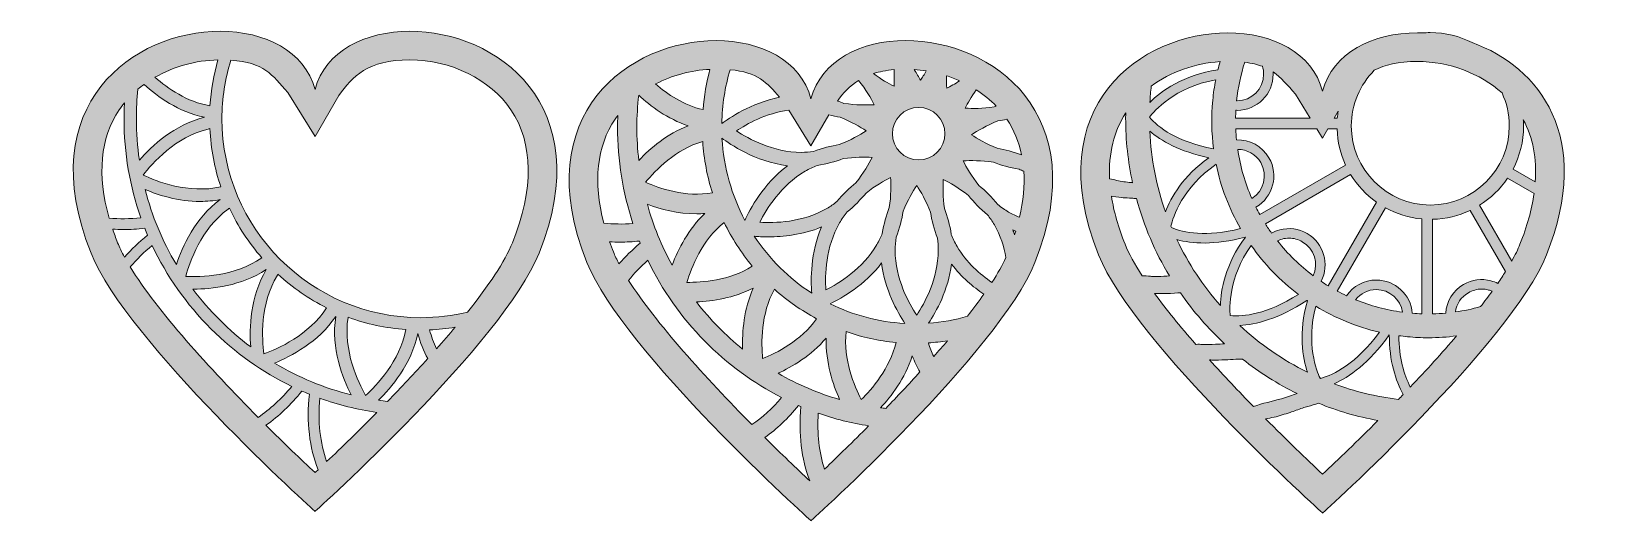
# Model space of a CAD drawing. Header units: millimetres. Extents: x 136 to 300, y -130 to -78.
import ezdxf

# ---------------------------------------------------------------- set-up
doc = ezdxf.new("R2010")
doc.units = ezdxf.units.MM
doc.header["$MEASUREMENT"] = 0
doc.layers.add('Layer 1', color=7, linetype='Continuous')

msp = doc.modelspace()

# ---------------------------------------------------------------- hatches: boundary and pattern name
at = {"layer": 'Layer 1'}
h = msp.add_hatch(color=1, dxfattribs=at)
h.dxf.hatch_style = 2
edge = h.paths.add_edge_path()
edge.add_spline(control_points=[(176.02, -78.23), (171.34, -78.23), (167.14, -80.29), (166.06, -84.35), (164.98, -80.29), (160.78, -78.23), (156.1, -78.23), (147.07, -78.23), (136.24, -85.88), (142.53, -101.53), (146.26, -110.82), (166.06, -128.62), (166.06, -128.62), (166.06, -128.62), (185.86, -110.82), (189.59, -101.53), (195.88, -85.88), (185.05, -78.23), (176.02, -78.23)], knot_values=[0, 0, 0, 0, 1, 1, 1, 2, 2, 2, 3, 3, 3, 4, 4, 4, 5, 5, 5, 6, 6, 6, 6], degree=3, periodic=1)
edge = h.paths.add_edge_path()
edge.add_spline(control_points=[(169.86, -116.39), (167.02, -115.68), (164.31, -114.56), (161.8, -113.05), (163.54, -112.35), (166.4, -110.86), (168.23, -108.17), (167.73, -111.52), (168.97, -114.65), (169.86, -116.39)], knot_values=[0, 0, 0, 0, 1, 1, 1, 2, 2, 2, 3, 3, 3, 3], degree=3, periodic=1)
edge = h.paths.add_edge_path()
edge.add_spline(control_points=[(178.1, -109.57), (179.01, -109.53), (179.9, -109.43), (180.78, -109.29), (180.16, -110.03), (179.5, -110.79), (178.83, -111.55), (178.53, -110.93), (178.27, -110.27), (178.1, -109.57)], knot_values=[0, 0, 0, 0, 1, 1, 1, 2, 2, 2, 3, 3, 3, 3], degree=3, periodic=1)
edge = h.paths.add_edge_path()
edge.add_spline(control_points=[(172.72, -116.96), (174.05, -115.66), (176.18, -113.17), (176.85, -109.94), (177.09, -110.9), (177.46, -111.78), (177.9, -112.59), (176.52, -114.11), (175.09, -115.62), (173.68, -117.08), (173.36, -117.04), (173.04, -117), (172.72, -116.96)], knot_values=[0, 0, 0, 0, 1, 1, 1, 2, 2, 2, 3, 3, 3, 4, 4, 4, 4], degree=3, periodic=1)
edge = h.paths.add_edge_path()
edge.add_spline(control_points=[(171.37, -116.44), (170.6, -115.09), (168.98, -111.74), (169.53, -108.28), (169.53, -108.27), (169.53, -108.25), (169.53, -108.24), (171.45, -108.94), (173.49, -109.39), (175.61, -109.54), (174.97, -112.86), (172.49, -115.43), (171.37, -116.44)], knot_values=[0, 0, 0, 0, 1, 1, 1, 2, 2, 2, 3, 3, 3, 4, 4, 4, 4], degree=3, periodic=1)
edge = h.paths.add_edge_path()
edge.add_spline(control_points=[(160.68, -112.08), (160.48, -110.55), (160.26, -106.83), (162.1, -103.84), (162.12, -103.8), (162.14, -103.77), (162.16, -103.74), (163.69, -105.14), (165.41, -106.33), (167.28, -107.26), (165.42, -110.13), (162.11, -111.57), (160.68, -112.08)], knot_values=[0, 0, 0, 0, 1, 1, 1, 2, 2, 2, 3, 3, 3, 4, 4, 4, 4], degree=3, periodic=1)
edge = h.paths.add_edge_path()
edge.add_spline(control_points=[(159.3, -111.36), (158.16, -110.5), (157.07, -109.56), (156.04, -108.53), (155.01, -107.51), (154.08, -106.42), (153.22, -105.29), (153.25, -105.29), (153.27, -105.29), (153.29, -105.29), (155.18, -105.29), (158.29, -104.97), (160.94, -103.24), (159.23, -106.09), (159.15, -109.4), (159.3, -111.36)], knot_values=[0, 0, 0, 0, 1, 1, 1, 2, 2, 2, 3, 3, 3, 4, 4, 4, 5, 5, 5, 5], degree=3, periodic=1)
edge = h.paths.add_edge_path()
edge.add_spline(control_points=[(152.47, -103.96), (152.88, -102.47), (154.09, -98.95), (156.93, -96.89), (156.98, -96.86), (157.02, -96.83), (157.07, -96.8), (157.96, -98.69), (159.1, -100.44), (160.46, -102), (157.64, -103.97), (153.99, -104.04), (152.47, -103.96)], knot_values=[0, 0, 0, 0, 1, 1, 1, 2, 2, 2, 3, 3, 3, 4, 4, 4, 4], degree=3, periodic=1)
edge = h.paths.add_edge_path()
edge.add_spline(control_points=[(145.32, -100.42), (145.12, -99.94), (144.96, -99.47), (144.8, -99), (145.16, -99.02), (145.53, -99.04), (145.91, -99.04), (146.64, -99.04), (147.4, -98.99), (148.17, -98.91), (148.27, -99.15), (148.37, -99.39), (148.47, -99.64), (147.56, -100.36), (146.76, -101.13), (146.05, -101.93), (145.76, -101.4), (145.51, -100.89), (145.32, -100.42)], knot_values=[0, 0, 0, 0, 1, 1, 1, 2, 2, 2, 3, 3, 3, 4, 4, 4, 5, 5, 5, 6, 6, 6, 6], degree=3, periodic=1)
edge = h.paths.add_edge_path()
edge.add_spline(control_points=[(148.22, -94.85), (149.57, -95.41), (151.68, -96.09), (154.02, -96.09), (154.7, -96.09), (155.39, -96.03), (156.09, -95.9), (153.45, -97.85), (152.11, -100.83), (151.49, -102.71), (150.02, -100.26), (148.92, -97.61), (148.22, -94.85)], knot_values=[0, 0, 0, 0, 1, 1, 1, 2, 2, 2, 3, 3, 3, 4, 4, 4, 4], degree=3, periodic=1)
edge = h.paths.add_edge_path()
edge.add_spline(control_points=[(147.99, -93.32), (148.94, -92.1), (151.41, -89.31), (154.82, -88.49), (154.88, -88.48), (154.95, -88.47), (155.01, -88.45), (155.11, -90.58), (155.5, -92.63), (156.16, -94.56), (152.79, -95.32), (149.38, -93.98), (147.99, -93.32)], knot_values=[0, 0, 0, 0, 1, 1, 1, 2, 2, 2, 3, 3, 3, 4, 4, 4, 4], degree=3, periodic=1)
edge = h.paths.add_edge_path()
edge.add_spline(control_points=[(147.45, -84.31), (147.66, -84.13), (147.88, -83.96), (148.1, -83.8), (149.5, -85.09), (151.7, -86.69), (154.43, -87.26), (151.26, -88.05), (148.9, -90.25), (147.6, -91.75), (147.4, -90.32), (147.29, -88.88), (147.29, -87.41), (147.29, -86.37), (147.34, -85.33), (147.45, -84.31)], knot_values=[0, 0, 0, 0, 1, 1, 1, 2, 2, 2, 3, 3, 3, 4, 4, 4, 5, 5, 5, 5], degree=3, periodic=1)
edge = h.paths.add_edge_path()
edge.add_spline(control_points=[(149.24, -83.06), (151.19, -81.94), (153.5, -81.28), (155.86, -81.24), (155.41, -82.78), (155.13, -84.39), (155.02, -86.05), (152.61, -85.64), (150.59, -84.25), (149.24, -83.06)], knot_values=[0, 0, 0, 0, 1, 1, 1, 2, 2, 2, 3, 3, 3, 3], degree=3, periodic=1)
edge = h.paths.add_edge_path()
edge.add_spline(control_points=[(145.48, -86.48), (145.66, -86.22), (145.84, -85.98), (146.04, -85.74), (146.01, -86.29), (145.99, -86.85), (145.99, -87.41), (145.99, -91.01), (146.6, -94.51), (147.76, -97.81), (146.6, -97.92), (145.49, -97.93), (144.43, -97.84), (143.14, -93.32), (143.49, -89.43), (145.48, -86.48)], knot_values=[0, 0, 0, 0, 1, 1, 1, 2, 2, 2, 3, 3, 3, 4, 4, 4, 5, 5, 5, 5], degree=3, periodic=1)
edge = h.paths.add_edge_path()
edge.add_spline(control_points=[(146.65, -102.97), (147.31, -102.18), (148.08, -101.43), (148.95, -100.71), (150.47, -103.92), (152.54, -106.87), (155.12, -109.45), (157.64, -111.97), (160.51, -114), (163.62, -115.5), (162.52, -116.82), (161.34, -117.9), (160.08, -118.75), (155.06, -113.69), (149.45, -107.56), (146.65, -102.97)], knot_values=[0, 0, 0, 0, 1, 1, 1, 2, 2, 2, 3, 3, 3, 4, 4, 4, 5, 5, 5, 5], degree=3, periodic=1)
edge = h.paths.add_edge_path()
edge.add_spline(control_points=[(160.9, -119.57), (162.25, -118.63), (163.51, -117.44), (164.68, -115.99), (164.94, -116.1), (165.2, -116.21), (165.46, -116.32), (165.15, -119.26), (165.47, -121.9), (166.38, -124.25), (166.28, -124.35), (166.16, -124.45), (166.06, -124.55), (164.58, -123.17), (162.79, -121.46), (160.9, -119.57)], knot_values=[0, 0, 0, 0, 1, 1, 1, 2, 2, 2, 3, 3, 3, 4, 4, 4, 5, 5, 5, 5], degree=3, periodic=1)
edge = h.paths.add_edge_path()
edge.add_spline(control_points=[(167.28, -123.4), (166.59, -121.41), (166.34, -119.19), (166.56, -116.74), (168.49, -117.44), (170.5, -117.93), (172.55, -118.23), (170.67, -120.14), (168.86, -121.91), (167.28, -123.4)], knot_values=[0, 0, 0, 0, 1, 1, 1, 2, 2, 2, 3, 3, 3, 3], degree=3, periodic=1)
edge = h.paths.add_edge_path()
edge.add_spline(control_points=[(186.8, -100.42), (186, -102.41), (184.27, -104.96), (182.08, -107.7), (180.5, -108.08), (178.86, -108.29), (177.16, -108.29), (165.65, -108.29), (156.28, -98.93), (156.28, -87.41), (156.28, -85.27), (156.61, -83.21), (157.21, -81.27), (160.7, -81.48), (161.55, -82.79), (163.2, -84.66), (163.2, -84.66), (166.06, -89.29), (166.06, -89.29), (166.06, -89.29), (168.56, -84.97), (168.56, -84.97), (169.98, -82.95), (171.58, -81.23), (176.02, -81.23), (180.32, -81.23), (184.48, -83.29), (186.64, -86.48), (189, -89.98), (189.06, -94.8), (186.8, -100.42)], knot_values=[0, 0, 0, 0, 1, 1, 1, 2, 2, 2, 3, 3, 3, 4, 4, 4, 5, 5, 5, 6, 6, 6, 7, 7, 7, 8, 8, 8, 9, 9, 9, 10, 10, 10, 10], degree=3, periodic=1)
h = msp.add_hatch(color=3, dxfattribs=at)
h.dxf.hatch_style = 2
edge = h.paths.add_edge_path()
edge.add_spline(control_points=[(287.63, -79.42), (286.3, -78.75), (284.81, -78.37), (283.23, -78.37), (282.95, -78.37), (282.67, -78.38), (282.39, -78.41), (282.22, -78.4), (282.04, -78.4), (281.87, -78.4), (277.18, -78.4), (272.99, -80.45), (271.91, -84.52), (270.83, -80.45), (266.63, -78.4), (261.94, -78.4), (252.92, -78.4), (242.09, -86.04), (248.38, -101.7), (252.11, -110.99), (271.91, -128.79), (271.91, -128.79), (271.91, -128.79), (291.7, -110.99), (295.43, -101.7), (300.4, -89.34), (294.69, -81.97), (287.63, -79.42)], knot_values=[0, 0, 0, 0, 1, 1, 1, 2, 2, 2, 3, 3, 3, 4, 4, 4, 5, 5, 5, 6, 6, 6, 7, 7, 7, 8, 8, 8, 9, 9, 9, 9], degree=3, periodic=1)
edge = h.paths.add_edge_path()
edge.add_spline(control_points=[(277.34, -82.33), (278.43, -81.75), (279.85, -81.4), (281.87, -81.4), (285.21, -81.4), (288.46, -82.65), (290.76, -84.7), (291.25, -85.75), (291.53, -86.93), (291.53, -88.17), (291.53, -92.75), (287.8, -96.47), (283.23, -96.47), (278.65, -96.47), (274.93, -92.75), (274.93, -88.17), (274.93, -85.89), (275.85, -83.83), (277.34, -82.33)], knot_values=[0, 0, 0, 0, 1, 1, 1, 2, 2, 2, 3, 3, 3, 4, 4, 4, 5, 5, 5, 6, 6, 6, 6], degree=3, periodic=1)
edge = h.paths.add_edge_path()
edge.add_spline(control_points=[(264.41, -100.71), (265.79, -102.67), (267.46, -104.4), (269.38, -105.85), (266.04, -107.95), (263.61, -108.2), (262.21, -108.07), (262.13, -107.32), (261.99, -104.12), (264.41, -100.71)], knot_values=[0, 0, 0, 0, 1, 1, 1, 2, 2, 2, 3, 3, 3, 3], degree=3, periodic=1)
edge = h.paths.add_edge_path()
edge.add_spline(control_points=[(261.17, -107.01), (259.34, -104.94), (257.8, -102.62), (256.6, -100.1), (258.18, -100.53), (260.52, -100.7), (263.8, -99.84), (261.67, -102.69), (261.22, -105.42), (261.17, -107.01)], knot_values=[0, 0, 0, 0, 1, 1, 1, 2, 2, 2, 3, 3, 3, 3], degree=3, periodic=1)
edge = h.paths.add_edge_path()
edge.add_spline(control_points=[(262.99, -90.63), (262.99, -90.63), (262.99, -90.63), (263, -90.63), (263.96, -90.63), (264.9, -91.13), (265.42, -92.02), (266.17, -93.33), (265.75, -94.99), (264.48, -95.78), (263.77, -94.16), (263.26, -92.43), (262.99, -90.63)], knot_values=[0, 0, 0, 0, 1, 1, 1, 2, 2, 2, 3, 3, 3, 4, 4, 4, 4], degree=3, periodic=1)
edge = h.paths.add_edge_path()
edge.add_spline(control_points=[(270.25, -106.47), (270.27, -106.49), (270.3, -106.5), (270.32, -106.52), (269.34, -109.85), (269.83, -112.52), (270.32, -114.02), (267.71, -112.72), (265.31, -111.07), (263.2, -109.1), (264.88, -109.03), (267.26, -108.44), (270.25, -106.47)], knot_values=[0, 0, 0, 0, 1, 1, 1, 2, 2, 2, 3, 3, 3, 4, 4, 4, 4], degree=3, periodic=1)
edge = h.paths.add_edge_path()
edge.add_spline(control_points=[(267.17, -100.23), (267.33, -100.15), (267.49, -100.08), (267.67, -100.04), (267.91, -99.97), (268.15, -99.94), (268.39, -99.94), (268.88, -99.94), (269.35, -100.07), (269.78, -100.32), (271.04, -101.04), (271.52, -102.6), (270.93, -103.89), (269.52, -102.83), (268.26, -101.6), (267.17, -100.23)], knot_values=[0, 0, 0, 0, 1, 1, 1, 2, 2, 2, 3, 3, 3, 4, 4, 4, 5, 5, 5, 5], degree=3, periodic=1)
edge = h.paths.add_edge_path()
edge.add_spline(control_points=[(271.2, -107.09), (273.23, -108.33), (275.48, -109.25), (277.89, -109.81), (275.4, -113.14), (273.12, -114.28), (271.71, -114.66), (271.69, -114.65), (271.66, -114.64), (271.64, -114.63), (271.3, -113.89), (270.15, -111.01), (271.2, -107.09)], knot_values=[0, 0, 0, 0, 1, 1, 1, 2, 2, 2, 3, 3, 3, 4, 4, 4, 4], degree=3, periodic=1)
edge = h.paths.add_edge_path()
edge.add_spline(control_points=[(275.38, -106.4), (275.89, -105.76), (276.67, -105.34), (277.56, -105.34), (278.95, -105.34), (280.11, -106.37), (280.31, -107.71), (278.58, -107.48), (276.93, -107.03), (275.38, -106.4)], knot_values=[0, 0, 0, 0, 1, 1, 1, 2, 2, 2, 3, 3, 3, 3], degree=3, periodic=1)
edge = h.paths.add_edge_path()
edge.add_spline(control_points=[(277.56, -104.34), (276.26, -104.34), (275.12, -104.99), (274.44, -105.99), (274.11, -105.83), (273.78, -105.67), (273.46, -105.5), (273.46, -105.5), (278.51, -96.76), (278.51, -96.76), (279.67, -97.39), (280.96, -97.8), (282.34, -97.93), (282.34, -97.93), (282.34, -107.88), (282.34, -107.88), (282.01, -107.87), (281.67, -107.85), (281.33, -107.82), (281.18, -105.88), (279.54, -104.34), (277.56, -104.34)], knot_values=[0, 0, 0, 0, 1, 1, 1, 2, 2, 2, 3, 3, 3, 4, 4, 4, 5, 5, 5, 6, 6, 6, 7, 7, 7, 7], degree=3, periodic=1)
edge = h.paths.add_edge_path()
edge.add_spline(control_points=[(277.56, -96.16), (277.56, -96.16), (272.49, -104.94), (272.49, -104.94), (272.24, -104.79), (271.99, -104.63), (271.75, -104.47), (272.68, -102.69), (272.04, -100.47), (270.28, -99.45), (269.41, -98.94), (268.39, -98.81), (267.41, -99.07), (267.11, -99.15), (266.82, -99.27), (266.55, -99.41), (266.33, -99.1), (266.11, -98.77), (265.9, -98.44), (265.9, -98.44), (274.86, -93.27), (274.86, -93.27), (275.56, -94.4), (276.48, -95.39), (277.56, -96.16)], knot_values=[0, 0, 0, 0, 1, 1, 1, 2, 2, 2, 3, 3, 3, 4, 4, 4, 5, 5, 5, 6, 6, 6, 7, 7, 7, 8, 8, 8, 8], degree=3, periodic=1)
edge = h.paths.add_edge_path()
edge.add_spline(control_points=[(273.55, -86.62), (273.51, -86.86), (273.48, -87.1), (273.46, -87.35), (273.46, -87.35), (273.13, -87.35), (273.13, -87.35), (273.13, -87.35), (273.55, -86.62), (273.55, -86.62)], knot_values=[0, 0, 0, 0, 1, 1, 1, 2, 2, 2, 3, 3, 3, 3], degree=3, periodic=1)
edge = h.paths.add_edge_path()
edge.add_spline(control_points=[(271.91, -89.45), (271.91, -89.45), (272.47, -88.48), (272.47, -88.48), (272.47, -88.48), (273.43, -88.48), (273.43, -88.48), (273.48, -89.83), (273.79, -91.11), (274.33, -92.27), (274.33, -92.27), (265.33, -97.47), (265.33, -97.47), (265.18, -97.22), (265.04, -96.96), (264.91, -96.69), (266.71, -95.64), (267.33, -93.33), (266.28, -91.52), (266.28, -91.52), (266.28, -91.52), (266.28, -91.52), (265.56, -90.27), (264.22, -89.59), (262.87, -89.64), (262.83, -89.25), (262.81, -88.87), (262.79, -88.48), (262.79, -88.48), (271.3, -88.48), (271.3, -88.48), (271.3, -88.48), (271.91, -89.45), (271.91, -89.45)], knot_values=[0, 0, 0, 0, 1, 1, 1, 2, 2, 2, 3, 3, 3, 4, 4, 4, 5, 5, 5, 6, 6, 6, 7, 7, 7, 8, 8, 8, 9, 9, 9, 10, 10, 10, 11, 11, 11, 11], degree=3, periodic=1)
edge = h.paths.add_edge_path()
edge.add_spline(control_points=[(263.73, -81.49), (264.47, -81.57), (265.08, -81.72), (265.59, -81.91), (265.68, -82.17), (265.72, -82.45), (265.72, -82.74), (265.72, -84.28), (264.47, -85.53), (262.93, -85.53), (262.91, -85.53), (262.9, -85.53), (262.88, -85.53), (263.03, -84.13), (263.32, -82.78), (263.73, -81.49)], knot_values=[0, 0, 0, 0, 1, 1, 1, 2, 2, 2, 3, 3, 3, 4, 4, 4, 5, 5, 5, 5], degree=3, periodic=1)
edge = h.paths.add_edge_path()
edge.add_spline(control_points=[(262.8, -86.52), (262.85, -86.52), (262.89, -86.53), (262.93, -86.53), (265.02, -86.53), (266.72, -84.83), (266.72, -82.74), (266.72, -82.65), (266.71, -82.57), (266.71, -82.49), (267.58, -83.07), (268.21, -83.88), (269.05, -84.83), (269.05, -84.83), (270.61, -87.35), (270.61, -87.35), (270.61, -87.35), (262.77, -87.35), (262.77, -87.35), (262.78, -87.07), (262.79, -86.8), (262.8, -86.52)], knot_values=[0, 0, 0, 0, 1, 1, 1, 2, 2, 2, 3, 3, 3, 4, 4, 4, 5, 5, 5, 6, 6, 6, 7, 7, 7, 7], degree=3, periodic=1)
edge = h.paths.add_edge_path()
edge.add_spline(control_points=[(263.29, -98.94), (259.65, -99.84), (257.33, -99.38), (256.04, -98.84), (256.02, -98.79), (256, -98.74), (255.97, -98.69), (256.2, -97.76), (257.18, -94.62), (260.73, -92.19), (261.22, -94.59), (262.09, -96.86), (263.29, -98.94)], knot_values=[0, 0, 0, 0, 1, 1, 1, 2, 2, 2, 3, 3, 3, 4, 4, 4, 4], degree=3, periodic=1)
edge = h.paths.add_edge_path()
edge.add_spline(control_points=[(255.4, -97.18), (254.46, -94.51), (253.88, -91.66), (253.75, -88.7), (254.93, -89.73), (256.86, -90.85), (259.96, -91.5), (257.26, -93.41), (255.99, -95.68), (255.4, -97.18)], knot_values=[0, 0, 0, 0, 1, 1, 1, 2, 2, 2, 3, 3, 3, 3], degree=3, periodic=1)
edge = h.paths.add_edge_path()
edge.add_spline(control_points=[(253.91, -84), (255.92, -82.51), (258.48, -81.58), (261.14, -81.42), (261.06, -81.71), (260.98, -82), (260.91, -82.29), (257.26, -82.8), (254.95, -84.52), (253.77, -85.69), (253.8, -85.12), (253.85, -84.56), (253.91, -84)], knot_values=[0, 0, 0, 0, 1, 1, 1, 2, 2, 2, 3, 3, 3, 4, 4, 4, 4], degree=3, periodic=1)
edge = h.paths.add_edge_path()
edge.add_spline(control_points=[(260.68, -83.34), (260.55, -84.03), (260.44, -84.74), (260.37, -85.46), (260.2, -87.2), (260.24, -88.91), (260.46, -90.57), (256.58, -89.82), (254.64, -88.32), (253.72, -87.25), (254.19, -86.64), (256.38, -84.07), (260.68, -83.34)], knot_values=[0, 0, 0, 0, 1, 1, 1, 2, 2, 2, 3, 3, 3, 4, 4, 4, 4], degree=3, periodic=1)
edge = h.paths.add_edge_path()
edge.add_spline(control_points=[(251.23, -86.8), (251.23, -86.99), (251.22, -87.17), (251.22, -87.35), (251.22, -89.67), (251.47, -91.94), (251.94, -94.12), (251.88, -94.12), (251.83, -94.11), (251.77, -94.11), (251.53, -94.09), (251.28, -94.06), (251.04, -94.02), (250.53, -93.94), (250.03, -93.83), (249.53, -93.7), (249.41, -91.07), (249.97, -88.74), (251.23, -86.8)], knot_values=[0, 0, 0, 0, 1, 1, 1, 2, 2, 2, 3, 3, 3, 4, 4, 4, 5, 5, 5, 6, 6, 6, 6], degree=3, periodic=1)
edge = h.paths.add_edge_path()
edge.add_spline(control_points=[(253.83, -103.95), (253.81, -103.95), (253.79, -103.95), (253.78, -103.95), (253.77, -103.95), (253.78, -103.95), (253.77, -103.95), (253.73, -103.94), (253.04, -103.88), (252.97, -103.89), (252.18, -102.68), (251.56, -101.56), (251.16, -100.58), (250.45, -98.82), (249.98, -97.14), (249.73, -95.55), (249.79, -95.55), (250.52, -95.65), (250.76, -95.68), (251.04, -95.7), (251.32, -95.72), (251.61, -95.74), (251.72, -95.75), (251.84, -95.76), (251.96, -95.76), (252.02, -95.77), (252.15, -95.77), (252.16, -95.77), (252.18, -95.78), (252.31, -95.78), (252.36, -95.78), (253.14, -98.67), (254.31, -101.41), (255.82, -103.91), (255.58, -103.93), (254.84, -103.97), (254.71, -103.97), (254.49, -103.96), (254.27, -103.96), (254.05, -103.96), (253.97, -103.96), (253.9, -103.95), (253.83, -103.95)], knot_values=[0, 0, 0, 0, 1, 1, 1, 2, 2, 2, 3, 3, 3, 4, 4, 4, 5, 5, 5, 6, 6, 6, 7, 7, 7, 8, 8, 8, 9, 9, 9, 10, 10, 10, 11, 11, 11, 12, 12, 12, 13, 13, 13, 14, 14, 14, 14], degree=3, periodic=1)
edge = h.paths.add_edge_path()
edge.add_spline(control_points=[(258.64, -111.09), (258.62, -111.09), (258.61, -111.09), (258.59, -111.09), (256.93, -109.19), (255.52, -107.48), (254.25, -105.74), (254.6, -105.77), (256.36, -105.75), (256.97, -105.67), (258.32, -107.63), (259.88, -109.42), (261.62, -111.03), (261.3, -111.05), (260.99, -111.06), (260.67, -111.08), (260.21, -111.09), (259.75, -111.1), (259.3, -111.1), (259.08, -111.09), (258.86, -111.07), (258.64, -111.09)], knot_values=[0, 0, 0, 0, 1, 1, 1, 2, 2, 2, 3, 3, 3, 4, 4, 4, 5, 5, 5, 6, 6, 6, 7, 7, 7, 7], degree=3, periodic=1)
edge = h.paths.add_edge_path()
edge.add_spline(control_points=[(260.04, -112.72), (260.12, -112.72), (260.2, -112.73), (260.28, -112.74), (260.74, -112.76), (261.22, -112.73), (261.68, -112.71), (262.06, -112.7), (262.44, -112.68), (262.81, -112.66), (263.04, -112.65), (263.27, -112.65), (263.51, -112.64), (265.27, -114.04), (267.2, -115.25), (269.24, -116.26), (268.7, -116.45), (268.16, -116.62), (267.61, -116.79), (266.64, -117.08), (265.61, -117.25), (264.65, -117.62), (263.11, -116.04), (261.54, -114.38), (260.04, -112.72)], knot_values=[0, 0, 0, 0, 1, 1, 1, 2, 2, 2, 3, 3, 3, 4, 4, 4, 5, 5, 5, 6, 6, 6, 7, 7, 7, 8, 8, 8, 8], degree=3, periodic=1)
edge = h.paths.add_edge_path()
edge.add_spline(control_points=[(271.91, -124.72), (270.21, -123.13), (268.12, -121.12), (265.92, -118.9), (266.22, -118.86), (266.52, -118.8), (266.82, -118.73), (267.38, -118.6), (267.94, -118.41), (268.49, -118.23), (268.93, -118.09), (269.37, -117.93), (269.8, -117.77), (269.99, -117.72), (270.17, -117.67), (270.36, -117.61), (270.71, -117.5), (271.11, -117.4), (271.48, -117.27), (273.47, -118.07), (275.56, -118.69), (277.73, -119.08), (275.59, -121.23), (273.56, -123.18), (271.91, -124.72)], knot_values=[0, 0, 0, 0, 1, 1, 1, 2, 2, 2, 3, 3, 3, 4, 4, 4, 5, 5, 5, 6, 6, 6, 7, 7, 7, 8, 8, 8, 8], degree=3, periodic=1)
edge = h.paths.add_edge_path()
edge.add_spline(control_points=[(279.88, -116.87), (277.53, -116.59), (275.27, -116.03), (273.12, -115.23), (274.71, -114.53), (276.77, -113.08), (278.92, -110.1), (278.9, -112.8), (279.6, -114.89), (280.37, -116.36), (280.21, -116.53), (280.05, -116.71), (279.88, -116.87)], knot_values=[0, 0, 0, 0, 1, 1, 1, 2, 2, 2, 3, 3, 3, 4, 4, 4, 4], degree=3, periodic=1)
edge = h.paths.add_edge_path()
edge.add_spline(control_points=[(281.12, -115.58), (280.48, -114.27), (279.92, -112.46), (279.92, -110.18), (280.22, -110.22), (280.52, -110.26), (280.83, -110.29), (281.57, -110.36), (282.31, -110.4), (283.03, -110.4), (284.04, -110.4), (285.02, -110.33), (285.99, -110.2), (284.46, -111.99), (282.8, -113.81), (281.12, -115.58)], knot_values=[0, 0, 0, 0, 1, 1, 1, 2, 2, 2, 3, 3, 3, 4, 4, 4, 5, 5, 5, 5], degree=3, periodic=1)
edge = h.paths.add_edge_path()
edge.add_spline(control_points=[(288.5, -107.13), (287.64, -107.38), (286.76, -107.57), (285.86, -107.69), (285.98, -106.87), (286.45, -106.11), (287.23, -105.67), (287.65, -105.42), (288.13, -105.29), (288.62, -105.29), (288.86, -105.29), (289.1, -105.32), (289.34, -105.39), (289.47, -105.42), (289.6, -105.47), (289.72, -105.52), (289.33, -106.05), (288.93, -106.59), (288.5, -107.13)], knot_values=[0, 0, 0, 0, 1, 1, 1, 2, 2, 2, 3, 3, 3, 4, 4, 4, 5, 5, 5, 6, 6, 6, 6], degree=3, periodic=1)
edge = h.paths.add_edge_path()
edge.add_spline(control_points=[(290.31, -104.69), (290.08, -104.58), (289.85, -104.49), (289.6, -104.42), (288.62, -104.16), (287.6, -104.3), (286.72, -104.8), (285.6, -105.45), (284.93, -106.6), (284.85, -107.81), (284.39, -107.86), (283.93, -107.88), (283.47, -107.89), (283.47, -107.89), (283.47, -97.96), (283.47, -97.96), (284.88, -97.93), (286.21, -97.6), (287.41, -97.03), (287.41, -97.03), (291.12, -103.45), (291.12, -103.45), (290.87, -103.85), (290.6, -104.27), (290.31, -104.69)], knot_values=[0, 0, 0, 0, 1, 1, 1, 2, 2, 2, 3, 3, 3, 4, 4, 4, 5, 5, 5, 6, 6, 6, 7, 7, 7, 8, 8, 8, 8], degree=3, periodic=1)
edge = h.paths.add_edge_path()
edge.add_spline(control_points=[(292.65, -100.58), (292.43, -101.13), (292.14, -101.72), (291.78, -102.35), (291.78, -102.35), (288.4, -96.49), (288.4, -96.49), (289.57, -95.76), (290.57, -94.79), (291.34, -93.66), (291.34, -93.66), (294.13, -95.27), (294.13, -95.27), (293.89, -96.94), (293.4, -98.72), (292.65, -100.58)], knot_values=[0, 0, 0, 0, 1, 1, 1, 2, 2, 2, 3, 3, 3, 4, 4, 4, 5, 5, 5, 5], degree=3, periodic=1)
edge = h.paths.add_edge_path()
edge.add_spline(control_points=[(294.26, -94.04), (294.26, -94.04), (291.92, -92.69), (291.92, -92.69), (292.62, -91.34), (293.03, -89.8), (293.03, -88.17), (293.03, -87.95), (293.02, -87.73), (293, -87.51), (294.01, -89.39), (294.43, -91.59), (294.26, -94.04)], knot_values=[0, 0, 0, 0, 1, 1, 1, 2, 2, 2, 3, 3, 3, 4, 4, 4, 4], degree=3, periodic=1)
h = msp.add_hatch(color=4, dxfattribs=at)
h.dxf.hatch_style = 2
edge = h.paths.add_edge_path()
edge.add_spline(control_points=[(228.12, -79.21), (223.43, -79.21), (219.24, -81.26), (218.16, -85.33), (217.08, -81.27), (212.88, -79.21), (208.19, -79.21), (199.17, -79.21), (188.34, -86.85), (194.63, -102.51), (198.36, -111.8), (218.16, -129.6), (218.16, -129.6), (218.16, -129.6), (237.95, -111.8), (241.68, -102.51), (247.97, -86.85), (237.15, -79.21), (228.12, -79.21)], knot_values=[0, 0, 0, 0, 1, 1, 1, 2, 2, 2, 3, 3, 3, 4, 4, 4, 5, 5, 5, 6, 6, 6, 6], degree=3, periodic=1)
edge = h.paths.add_edge_path()
edge.add_spline(control_points=[(240.06, -97.75), (239.68, -97.59), (239.3, -97.41), (238.93, -97.2), (238.93, -97.2), (238.93, -97.2), (238.93, -97.2), (238.52, -96.96), (238.14, -96.69), (237.78, -96.41), (237.16, -95.64), (236.48, -94.97), (235.8, -94.41), (235.03, -93.44), (234.49, -92.49), (234.16, -91.83), (234.92, -91.79), (236.05, -91.78), (237.32, -91.97), (238.14, -92.29), (239.05, -92.56), (240.03, -92.71), (240.19, -92.78), (240.36, -92.85), (240.52, -92.93), (240.61, -94.43), (240.46, -96.04), (240.06, -97.75)], knot_values=[0, 0, 0, 0, 1, 1, 1, 2, 2, 2, 3, 3, 3, 4, 4, 4, 5, 5, 5, 6, 6, 6, 7, 7, 7, 8, 8, 8, 9, 9, 9, 9], degree=3, periodic=1)
edge = h.paths.add_edge_path()
edge.add_spline(control_points=[(225.48, -117.75), (226.58, -116.57), (228.03, -114.67), (228.81, -112.3), (229.04, -112.9), (229.31, -113.46), (229.61, -113.99), (228.43, -115.28), (227.22, -116.56), (226.02, -117.81), (225.84, -117.79), (225.66, -117.77), (225.48, -117.75)], knot_values=[0, 0, 0, 0, 1, 1, 1, 2, 2, 2, 3, 3, 3, 4, 4, 4, 4], degree=3, periodic=1)
edge = h.paths.add_edge_path()
edge.add_spline(control_points=[(218.03, -125.41), (216.66, -124.13), (215.04, -122.58), (213.32, -120.87), (214.57, -119.97), (215.75, -118.85), (216.84, -117.51), (216.93, -117.54), (217.02, -117.58), (217.1, -117.62), (216.84, -120.49), (217.16, -123.09), (218.03, -125.41)], knot_values=[0, 0, 0, 0, 1, 1, 1, 2, 2, 2, 3, 3, 3, 4, 4, 4, 4], degree=3, periodic=1)
edge = h.paths.add_edge_path()
edge.add_spline(control_points=[(214.7, -114.13), (216.14, -113.47), (218.17, -112.29), (219.76, -110.43), (219.69, -112.99), (220.48, -115.34), (221.17, -116.87), (218.91, -116.23), (216.74, -115.31), (214.7, -114.13)], knot_values=[0, 0, 0, 0, 1, 1, 1, 2, 2, 2, 3, 3, 3, 3], degree=3, periodic=1)
edge = h.paths.add_edge_path()
edge.add_spline(control_points=[(210.98, -111.58), (210.09, -110.86), (209.23, -110.09), (208.43, -109.28), (207.62, -108.45), (206.84, -107.56), (206.12, -106.63), (207.85, -106.57), (210.04, -106.23), (212.1, -105.18), (211.12, -107.4), (210.92, -109.73), (210.98, -111.58)], knot_values=[0, 0, 0, 0, 1, 1, 1, 2, 2, 2, 3, 3, 3, 4, 4, 4, 4], degree=3, periodic=1)
edge = h.paths.add_edge_path()
edge.add_spline(control_points=[(197.99, -102.64), (197.77, -102.2), (197.57, -101.79), (197.41, -101.39), (197.27, -101.03), (197.13, -100.67), (197.01, -100.32), (197.38, -100.34), (197.75, -100.36), (198.13, -100.36), (198.76, -100.36), (199.44, -100.32), (200.13, -100.25), (200.16, -100.33), (200.19, -100.4), (200.22, -100.47), (199.39, -101.16), (198.65, -101.89), (197.99, -102.64)], knot_values=[0, 0, 0, 0, 1, 1, 1, 2, 2, 2, 3, 3, 3, 4, 4, 4, 5, 5, 5, 6, 6, 6, 6], degree=3, periodic=1)
edge = h.paths.add_edge_path()
edge.add_spline(control_points=[(200.07, -91.78), (199.94, -90.62), (199.87, -89.44), (199.87, -88.28), (199.87, -87.16), (199.94, -86.04), (200.06, -84.93), (201.32, -86.11), (203.09, -87.42), (205.25, -88.15), (203.06, -88.99), (201.31, -90.46), (200.07, -91.78)], knot_values=[0, 0, 0, 0, 1, 1, 1, 2, 2, 2, 3, 3, 3, 4, 4, 4, 4], degree=3, periodic=1)
edge = h.paths.add_edge_path()
edge.add_spline(control_points=[(214.87, -85.15), (211.84, -85.76), (209.5, -87.38), (208.79, -87.92), (208.82, -85.96), (209.13, -84.06), (209.67, -82.27), (212.56, -82.53), (213.53, -83.6), (214.87, -85.15)], knot_values=[0, 0, 0, 0, 1, 1, 1, 2, 2, 2, 3, 3, 3, 3], degree=3, periodic=1)
edge = h.paths.add_edge_path()
edge.add_spline(control_points=[(207.55, -82.23), (207.18, -83.61), (206.93, -85.02), (206.82, -86.45), (204.78, -86), (203.05, -84.81), (201.84, -83.76), (203.57, -82.87), (205.53, -82.32), (207.55, -82.23)], knot_values=[0, 0, 0, 0, 1, 1, 1, 2, 2, 2, 3, 3, 3, 3], degree=3, periodic=1)
edge = h.paths.add_edge_path()
edge.add_spline(control_points=[(206.79, -89.8), (206.91, -91.63), (207.25, -93.44), (207.8, -95.19), (205, -95.68), (202.21, -94.71), (200.78, -94.08), (201.81, -92.83), (203.95, -90.59), (206.79, -89.8)], knot_values=[0, 0, 0, 0, 1, 1, 1, 2, 2, 2, 3, 3, 3, 3], degree=3, periodic=1)
edge = h.paths.add_edge_path()
edge.add_spline(control_points=[(206.17, -97.39), (206.45, -97.39), (206.73, -97.38), (207.01, -97.35), (205.29, -99), (204.22, -101.06), (203.58, -102.77), (202.46, -100.76), (201.59, -98.61), (200.97, -96.38), (202.32, -96.89), (204.16, -97.39), (206.17, -97.39)], knot_values=[0, 0, 0, 0, 1, 1, 1, 2, 2, 2, 3, 3, 3, 4, 4, 4, 4], degree=3, periodic=1)
edge = h.paths.add_edge_path()
edge.add_spline(control_points=[(209.04, -98.3), (209.84, -99.94), (210.83, -101.48), (212, -102.88), (209.6, -104.42), (206.67, -104.6), (205.12, -104.58), (205.59, -103.03), (206.72, -100.14), (209.04, -98.3)], knot_values=[0, 0, 0, 0, 1, 1, 1, 2, 2, 2, 3, 3, 3, 3], degree=3, periodic=1)
edge = h.paths.add_edge_path()
edge.add_spline(control_points=[(211.22, -98.08), (209.84, -95.48), (208.99, -92.56), (208.81, -89.45), (209.62, -90.06), (212.3, -91.91), (215.7, -92.34), (213.16, -94.24), (211.75, -96.91), (211.22, -98.08)], knot_values=[0, 0, 0, 0, 1, 1, 1, 2, 2, 2, 3, 3, 3, 3], degree=3, periodic=1)
edge = h.paths.add_edge_path()
edge.add_spline(control_points=[(232.4, -82.9), (232.87, -83.05), (233.33, -83.23), (233.78, -83.43), (233.27, -83.76), (232.8, -84.01), (232.42, -84.2), (232.4, -83.84), (232.39, -83.4), (232.4, -82.9)], knot_values=[0, 0, 0, 0, 1, 1, 1, 2, 2, 2, 3, 3, 3, 3], degree=3, periodic=1)
edge = h.paths.add_edge_path()
edge.add_spline(control_points=[(229.48, -91.74), (227.95, -91.74), (226.72, -90.5), (226.72, -88.98), (226.72, -87.46), (227.95, -86.22), (229.48, -86.22), (231, -86.22), (232.23, -87.46), (232.23, -88.98), (232.23, -90.5), (231, -91.74), (229.48, -91.74)], knot_values=[0, 0, 0, 0, 1, 1, 1, 2, 2, 2, 3, 3, 3, 4, 4, 4, 4], degree=3, periodic=1)
edge = h.paths.add_edge_path()
edge.add_spline(control_points=[(231.53, -101.23), (231.53, -104.18), (230.1, -106.78), (229.27, -108.04), (228.44, -106.78), (227, -104.18), (227, -101.23), (227, -100.75), (227.04, -100.29), (227.11, -99.84), (227.47, -98.92), (227.71, -97.99), (227.85, -97.12), (228.31, -95.98), (228.86, -95.03), (229.27, -94.42), (229.69, -95.05), (230.26, -96.03), (230.72, -97.22), (230.86, -98.09), (231.08, -99.01), (231.44, -99.94), (231.5, -100.36), (231.53, -100.79), (231.53, -101.23)], knot_values=[0, 0, 0, 0, 1, 1, 1, 2, 2, 2, 3, 3, 3, 4, 4, 4, 5, 5, 5, 6, 6, 6, 7, 7, 7, 8, 8, 8, 8], degree=3, periodic=1)
edge = h.paths.add_edge_path()
edge.add_spline(control_points=[(229.68, -83.36), (229.49, -83.06), (229.26, -82.68), (229.02, -82.24), (229.44, -82.27), (229.86, -82.32), (230.27, -82.38), (230.06, -82.76), (229.86, -83.09), (229.68, -83.36)], knot_values=[0, 0, 0, 0, 1, 1, 1, 2, 2, 2, 3, 3, 3, 3], degree=3, periodic=1)
edge = h.paths.add_edge_path()
edge.add_spline(control_points=[(226.89, -83.99), (226.32, -83.71), (225.54, -83.27), (224.72, -82.67), (225.34, -82.47), (226.06, -82.33), (226.9, -82.26), (226.93, -82.94), (226.92, -83.53), (226.89, -83.99)], knot_values=[0, 0, 0, 0, 1, 1, 1, 2, 2, 2, 3, 3, 3, 3], degree=3, periodic=1)
edge = h.paths.add_edge_path()
edge.add_spline(control_points=[(226.39, -96.73), (226.07, -97.55), (225.81, -98.46), (225.65, -99.44), (225.49, -99.83), (225.3, -100.22), (225.09, -100.6), (223.61, -103.15), (221.07, -104.69), (219.72, -105.37), (219.63, -103.86), (219.69, -100.89), (221.17, -98.34), (221.4, -97.93), (221.67, -97.55), (221.95, -97.19), (222.73, -96.57), (223.39, -95.89), (223.95, -95.21), (224.92, -94.44), (225.87, -93.9), (226.53, -93.57), (226.58, -94.33), (226.58, -95.46), (226.39, -96.73)], knot_values=[0, 0, 0, 0, 1, 1, 1, 2, 2, 2, 3, 3, 3, 4, 4, 4, 5, 5, 5, 6, 6, 6, 7, 7, 7, 8, 8, 8, 8], degree=3, periodic=1)
edge = h.paths.add_edge_path()
edge.add_spline(control_points=[(222.89, -94.12), (222.2, -94.68), (221.51, -95.34), (220.88, -96.11), (220.55, -96.37), (220.2, -96.62), (219.82, -96.83), (217.26, -98.31), (214.29, -98.37), (212.79, -98.28), (213.46, -96.93), (215, -94.39), (217.55, -92.92), (217.96, -92.68), (218.38, -92.48), (218.81, -92.31), (219.79, -92.17), (220.71, -91.91), (221.53, -91.6), (222.75, -91.42), (223.85, -91.43), (224.58, -91.47), (224.25, -92.15), (223.69, -93.13), (222.89, -94.12)], knot_values=[0, 0, 0, 0, 1, 1, 1, 2, 2, 2, 3, 3, 3, 4, 4, 4, 5, 5, 5, 6, 6, 6, 7, 7, 7, 8, 8, 8, 8], degree=3, periodic=1)
edge = h.paths.add_edge_path()
edge.add_spline(control_points=[(213.71, -99.81), (215.2, -99.81), (217.25, -99.61), (219.28, -98.77), (218.1, -101.5), (218.13, -104.32), (218.24, -105.71), (215.84, -104.17), (213.79, -102.13), (212.21, -99.74), (212.58, -99.78), (213.1, -99.81), (213.71, -99.81)], knot_values=[0, 0, 0, 0, 1, 1, 1, 2, 2, 2, 3, 3, 3, 4, 4, 4, 4], degree=3, periodic=1)
edge = h.paths.add_edge_path()
edge.add_spline(control_points=[(214.32, -105.3), (215.67, -106.51), (217.16, -107.55), (218.75, -108.4), (217.12, -110.72), (214.51, -112.01), (213.08, -112.59), (212.93, -110.98), (212.89, -107.89), (214.32, -105.3)], knot_values=[0, 0, 0, 0, 1, 1, 1, 2, 2, 2, 3, 3, 3, 3], degree=3, periodic=1)
edge = h.paths.add_edge_path()
edge.add_spline(control_points=[(220.17, -106.82), (221.42, -106.22), (223.82, -104.86), (225.58, -102.55), (225.92, -105.35), (227.22, -107.68), (228.03, -108.89), (225.22, -108.75), (222.57, -108.01), (220.17, -106.82)], knot_values=[0, 0, 0, 0, 1, 1, 1, 2, 2, 2, 3, 3, 3, 3], degree=3, periodic=1)
edge = h.paths.add_edge_path()
edge.add_spline(control_points=[(221.85, -109.75), (223.54, -110.35), (225.3, -110.73), (227.1, -110.89), (226.44, -113.63), (224.55, -115.81), (223.45, -116.89), (222.72, -115.47), (221.53, -112.67), (221.85, -109.75)], knot_values=[0, 0, 0, 0, 1, 1, 1, 2, 2, 2, 3, 3, 3, 3], degree=3, periodic=1)
edge = h.paths.add_edge_path()
edge.add_spline(control_points=[(230.5, -110.93), (231.17, -110.89), (231.84, -110.81), (232.5, -110.71), (232.03, -111.26), (231.55, -111.81), (231.06, -112.37), (230.84, -111.91), (230.65, -111.44), (230.5, -110.93)], knot_values=[0, 0, 0, 0, 1, 1, 1, 2, 2, 2, 3, 3, 3, 3], degree=3, periodic=1)
edge = h.paths.add_edge_path()
edge.add_spline(control_points=[(230.52, -108.87), (231.32, -107.66), (232.58, -105.39), (232.94, -102.66), (233.96, -104.04), (235.21, -105.07), (236.33, -105.83), (235.8, -106.57), (235.22, -107.35), (234.6, -108.14), (233.29, -108.52), (231.93, -108.77), (230.52, -108.87)], knot_values=[0, 0, 0, 0, 1, 1, 1, 2, 2, 2, 3, 3, 3, 4, 4, 4, 4], degree=3, periodic=1)
edge = h.paths.add_edge_path()
edge.add_spline(control_points=[(233.51, -100.81), (233.27, -100.4), (233.07, -99.98), (232.9, -99.55), (232.76, -98.57), (232.5, -97.66), (232.19, -96.83), (232.01, -95.61), (232.02, -94.52), (232.06, -93.78), (232.74, -94.12), (233.73, -94.68), (234.72, -95.48), (235.28, -96.16), (235.93, -96.85), (236.7, -97.48), (236.96, -97.81), (237.21, -98.17), (237.43, -98.55), (238.07, -99.66), (238.44, -100.85), (238.65, -101.97), (238.28, -102.77), (237.78, -103.65), (237.17, -104.58), (235.92, -103.74), (234.48, -102.5), (233.51, -100.81)], knot_values=[0, 0, 0, 0, 1, 1, 1, 2, 2, 2, 3, 3, 3, 4, 4, 4, 5, 5, 5, 6, 6, 6, 7, 7, 7, 8, 8, 8, 9, 9, 9, 9], degree=3, periodic=1)
edge = h.paths.add_edge_path()
edge.add_spline(control_points=[(239.36, -99.08), (239.46, -99.13), (239.57, -99.16), (239.67, -99.21), (239.63, -99.33), (239.59, -99.46), (239.55, -99.58), (239.49, -99.41), (239.43, -99.25), (239.36, -99.08)], knot_values=[0, 0, 0, 0, 1, 1, 1, 2, 2, 2, 3, 3, 3, 3], degree=3, periodic=1)
edge = h.paths.add_edge_path()
edge.add_spline(control_points=[(237.71, -90.51), (236.57, -90.05), (235.62, -89.5), (235.01, -89.09), (235.64, -88.68), (236.62, -88.1), (237.81, -87.64), (238.11, -87.59), (238.42, -87.53), (238.74, -87.46), (239.49, -88.58), (240.01, -89.83), (240.29, -91.2), (239.42, -90.87), (238.54, -90.65), (237.71, -90.51)], knot_values=[0, 0, 0, 0, 1, 1, 1, 2, 2, 2, 3, 3, 3, 4, 4, 4, 5, 5, 5, 5], degree=3, periodic=1)
edge = h.paths.add_edge_path()
edge.add_spline(control_points=[(237.63, -86.1), (237.56, -86.13), (237.49, -86.15), (237.42, -86.17), (236.2, -86.35), (235.11, -86.35), (234.37, -86.3), (234.63, -85.79), (235.01, -85.1), (235.52, -84.37), (236.3, -84.87), (237.01, -85.46), (237.63, -86.1)], knot_values=[0, 0, 0, 0, 1, 1, 1, 2, 2, 2, 3, 3, 3, 4, 4, 4, 4], degree=3, periodic=1)
edge = h.paths.add_edge_path()
edge.add_spline(control_points=[(223.17, -83.38), (223.93, -84.34), (224.46, -85.28), (224.79, -85.94), (224.03, -85.98), (222.9, -85.99), (221.63, -85.8), (221.41, -85.71), (221.18, -85.63), (220.94, -85.56), (221.55, -84.72), (222.23, -83.96), (223.17, -83.38)], knot_values=[0, 0, 0, 0, 1, 1, 1, 2, 2, 2, 3, 3, 3, 4, 4, 4, 4], degree=3, periodic=1)
edge = h.paths.add_edge_path()
edge.add_spline(control_points=[(220.05, -87), (220.45, -87.11), (220.85, -87.19), (221.23, -87.26), (222.38, -87.72), (223.33, -88.27), (223.95, -88.68), (223.31, -89.1), (222.33, -89.67), (221.14, -90.13), (220.27, -90.27), (219.35, -90.49), (218.42, -90.85), (218, -90.91), (217.58, -90.94), (217.14, -90.94), (214.19, -90.94), (211.59, -89.51), (210.33, -88.68), (211.4, -87.97), (213.44, -86.83), (215.83, -86.51), (215.83, -86.51), (218.16, -90.26), (218.16, -90.26), (218.16, -90.26), (220.05, -87), (220.05, -87)], knot_values=[0, 0, 0, 0, 1, 1, 1, 2, 2, 2, 3, 3, 3, 4, 4, 4, 5, 5, 5, 6, 6, 6, 7, 7, 7, 8, 8, 8, 9, 9, 9, 9], degree=3, periodic=1)
edge = h.paths.add_edge_path()
edge.add_spline(control_points=[(197.58, -87.45), (197.67, -87.32), (197.77, -87.19), (197.86, -87.07), (197.85, -87.47), (197.84, -87.87), (197.84, -88.28), (197.84, -91.75), (198.38, -95.16), (199.46, -98.41), (198.39, -98.49), (197.37, -98.47), (196.4, -98.37), (195.26, -94.04), (195.65, -90.31), (197.58, -87.45)], knot_values=[0, 0, 0, 0, 1, 1, 1, 2, 2, 2, 3, 3, 3, 4, 4, 4, 5, 5, 5, 5], degree=3, periodic=1)
edge = h.paths.add_edge_path()
edge.add_spline(control_points=[(199, -104.37), (199.59, -103.64), (200.26, -102.94), (201.02, -102.27), (202.53, -105.39), (204.53, -108.23), (206.99, -110.73), (209.38, -113.15), (212.1, -115.15), (215.08, -116.68), (214.11, -117.81), (213.06, -118.76), (211.96, -119.51), (207.15, -114.65), (201.85, -108.84), (199, -104.37)], knot_values=[0, 0, 0, 0, 1, 1, 1, 2, 2, 2, 3, 3, 3, 4, 4, 4, 5, 5, 5, 5], degree=3, periodic=1)
edge = h.paths.add_edge_path()
edge.add_spline(control_points=[(219.59, -124.18), (219.01, -122.41), (218.79, -120.45), (218.93, -118.32), (220.65, -118.92), (222.42, -119.36), (224.22, -119.64), (222.58, -121.3), (220.99, -122.84), (219.59, -124.18)], knot_values=[0, 0, 0, 0, 1, 1, 1, 2, 2, 2, 3, 3, 3, 3], degree=3, periodic=1)

# ---------------------------------------------------------------- linework, layer by layer
at = {"layer": 'Layer 1', "lineweight": 0}
for points, knots in [([(176.02, -78.23), (171.34, -78.23), (167.14, -80.29), (166.06, -84.35), (164.98, -80.29), (160.78, -78.23), (156.1, -78.23), (147.07, -78.23), (136.24, -85.88), (142.53, -101.53), (146.26, -110.82), (166.06, -128.62), (166.06, -128.62), (166.06, -128.62), (185.86, -110.82), (189.59, -101.53), (195.88, -85.88), (185.05, -78.23), (176.02, -78.23)], [0, 0, 0, 0, 1, 1, 1, 2, 2, 2, 3, 3, 3, 4, 4, 4, 5, 5, 5, 6, 6, 6, 6]), ([(287.63, -79.42), (286.3, -78.75), (284.81, -78.37), (283.23, -78.37), (282.95, -78.37), (282.67, -78.38), (282.39, -78.41), (282.22, -78.4), (282.04, -78.4), (281.87, -78.4), (277.18, -78.4), (272.99, -80.45), (271.91, -84.52), (270.83, -80.45), (266.63, -78.4), (261.94, -78.4), (252.92, -78.4), (242.09, -86.04), (248.38, -101.7), (252.11, -110.99), (271.91, -128.79), (271.91, -128.79), (271.91, -128.79), (291.7, -110.99), (295.43, -101.7), (300.4, -89.34), (294.69, -81.97), (287.63, -79.42)], [0, 0, 0, 0, 1, 1, 1, 2, 2, 2, 3, 3, 3, 4, 4, 4, 5, 5, 5, 6, 6, 6, 7, 7, 7, 8, 8, 8, 9, 9, 9, 9]), ([(228.12, -79.21), (223.43, -79.21), (219.24, -81.26), (218.16, -85.33), (217.08, -81.27), (212.88, -79.21), (208.19, -79.21), (199.17, -79.21), (188.34, -86.85), (194.63, -102.51), (198.36, -111.8), (218.16, -129.6), (218.16, -129.6), (218.16, -129.6), (237.95, -111.8), (241.68, -102.51), (247.97, -86.85), (237.15, -79.21), (228.12, -79.21)], [0, 0, 0, 0, 1, 1, 1, 2, 2, 2, 3, 3, 3, 4, 4, 4, 5, 5, 5, 6, 6, 6, 6]), ([(149.24, -83.06), (151.19, -81.94), (153.5, -81.28), (155.86, -81.24), (155.41, -82.78), (155.13, -84.39), (155.02, -86.05), (152.61, -85.64), (150.59, -84.25), (149.24, -83.06)], [0, 0, 0, 0, 1, 1, 1, 2, 2, 2, 3, 3, 3, 3]), ([(186.8, -100.42), (186, -102.41), (184.27, -104.96), (182.08, -107.7), (180.5, -108.08), (178.86, -108.29), (177.16, -108.29), (165.65, -108.29), (156.28, -98.93), (156.28, -87.41), (156.28, -85.27), (156.61, -83.21), (157.21, -81.27), (160.7, -81.48), (161.55, -82.79), (163.2, -84.66), (163.2, -84.66), (166.06, -89.29), (166.06, -89.29), (166.06, -89.29), (168.56, -84.97), (168.56, -84.97), (169.98, -82.95), (171.58, -81.23), (176.02, -81.23), (180.32, -81.23), (184.48, -83.29), (186.64, -86.48), (189, -89.98), (189.06, -94.8), (186.8, -100.42)], [0, 0, 0, 0, 1, 1, 1, 2, 2, 2, 3, 3, 3, 4, 4, 4, 5, 5, 5, 6, 6, 6, 7, 7, 7, 8, 8, 8, 9, 9, 9, 10, 10, 10, 10]), ([(253.91, -84), (255.92, -82.51), (258.48, -81.58), (261.14, -81.42), (261.06, -81.71), (260.98, -82), (260.91, -82.29), (257.26, -82.8), (254.95, -84.52), (253.77, -85.69), (253.8, -85.12), (253.85, -84.56), (253.91, -84)], [0, 0, 0, 0, 1, 1, 1, 2, 2, 2, 3, 3, 3, 4, 4, 4, 4]), ([(263.73, -81.49), (264.47, -81.57), (265.08, -81.72), (265.59, -81.91), (265.68, -82.17), (265.72, -82.45), (265.72, -82.74), (265.72, -84.28), (264.47, -85.53), (262.93, -85.53), (262.91, -85.53), (262.9, -85.53), (262.88, -85.53), (263.03, -84.13), (263.32, -82.78), (263.73, -81.49)], [0, 0, 0, 0, 1, 1, 1, 2, 2, 2, 3, 3, 3, 4, 4, 4, 5, 5, 5, 5]), ([(277.34, -82.33), (278.43, -81.75), (279.85, -81.4), (281.87, -81.4), (285.21, -81.4), (288.46, -82.65), (290.76, -84.7), (291.25, -85.75), (291.53, -86.93), (291.53, -88.17), (291.53, -92.75), (287.8, -96.47), (283.23, -96.47), (278.65, -96.47), (274.93, -92.75), (274.93, -88.17), (274.93, -85.89), (275.85, -83.83), (277.34, -82.33)], [0, 0, 0, 0, 1, 1, 1, 2, 2, 2, 3, 3, 3, 4, 4, 4, 5, 5, 5, 6, 6, 6, 6]), ([(207.55, -82.23), (207.18, -83.61), (206.93, -85.02), (206.82, -86.45), (204.78, -86), (203.05, -84.81), (201.84, -83.76), (203.57, -82.87), (205.53, -82.32), (207.55, -82.23)], [0, 0, 0, 0, 1, 1, 1, 2, 2, 2, 3, 3, 3, 3]), ([(214.87, -85.15), (211.84, -85.76), (209.5, -87.38), (208.79, -87.92), (208.82, -85.96), (209.13, -84.06), (209.67, -82.27), (212.56, -82.53), (213.53, -83.6), (214.87, -85.15)], [0, 0, 0, 0, 1, 1, 1, 2, 2, 2, 3, 3, 3, 3]), ([(223.17, -83.38), (223.93, -84.34), (224.46, -85.28), (224.79, -85.94), (224.03, -85.98), (222.9, -85.99), (221.63, -85.8), (221.41, -85.71), (221.18, -85.63), (220.94, -85.56), (221.55, -84.72), (222.23, -83.96), (223.17, -83.38)], [0, 0, 0, 0, 1, 1, 1, 2, 2, 2, 3, 3, 3, 4, 4, 4, 4]), ([(226.89, -83.99), (226.32, -83.71), (225.54, -83.27), (224.72, -82.67), (225.34, -82.47), (226.06, -82.33), (226.9, -82.26), (226.93, -82.94), (226.92, -83.53), (226.89, -83.99)], [0, 0, 0, 0, 1, 1, 1, 2, 2, 2, 3, 3, 3, 3]), ([(229.68, -83.36), (229.49, -83.06), (229.26, -82.68), (229.02, -82.24), (229.44, -82.27), (229.86, -82.32), (230.27, -82.38), (230.06, -82.76), (229.86, -83.09), (229.68, -83.36)], [0, 0, 0, 0, 1, 1, 1, 2, 2, 2, 3, 3, 3, 3]), ([(232.4, -82.9), (232.87, -83.05), (233.33, -83.23), (233.78, -83.43), (233.27, -83.76), (232.8, -84.01), (232.42, -84.2), (232.4, -83.84), (232.39, -83.4), (232.4, -82.9)], [0, 0, 0, 0, 1, 1, 1, 2, 2, 2, 3, 3, 3, 3]), ([(260.68, -83.34), (260.55, -84.03), (260.44, -84.74), (260.37, -85.46), (260.2, -87.2), (260.24, -88.91), (260.46, -90.57), (256.58, -89.82), (254.64, -88.32), (253.72, -87.25), (254.19, -86.64), (256.38, -84.07), (260.68, -83.34)], [0, 0, 0, 0, 1, 1, 1, 2, 2, 2, 3, 3, 3, 4, 4, 4, 4]), ([(262.8, -86.52), (262.85, -86.52), (262.89, -86.53), (262.93, -86.53), (265.02, -86.53), (266.72, -84.83), (266.72, -82.74), (266.72, -82.65), (266.71, -82.57), (266.71, -82.49), (267.58, -83.07), (268.21, -83.88), (269.05, -84.83), (269.05, -84.83), (270.61, -87.35), (270.61, -87.35), (270.61, -87.35), (262.77, -87.35), (262.77, -87.35), (262.78, -87.07), (262.79, -86.8), (262.8, -86.52)], [0, 0, 0, 0, 1, 1, 1, 2, 2, 2, 3, 3, 3, 4, 4, 4, 5, 5, 5, 6, 6, 6, 7, 7, 7, 7]), ([(147.45, -84.31), (147.66, -84.13), (147.88, -83.96), (148.1, -83.8), (149.5, -85.09), (151.7, -86.69), (154.43, -87.26), (151.26, -88.05), (148.9, -90.25), (147.6, -91.75), (147.4, -90.32), (147.29, -88.88), (147.29, -87.41), (147.29, -86.37), (147.34, -85.33), (147.45, -84.31)], [0, 0, 0, 0, 1, 1, 1, 2, 2, 2, 3, 3, 3, 4, 4, 4, 5, 5, 5, 5]), ([(200.07, -91.78), (199.94, -90.62), (199.87, -89.44), (199.87, -88.28), (199.87, -87.16), (199.94, -86.04), (200.06, -84.93), (201.32, -86.11), (203.09, -87.42), (205.25, -88.15), (203.06, -88.99), (201.31, -90.46), (200.07, -91.78)], [0, 0, 0, 0, 1, 1, 1, 2, 2, 2, 3, 3, 3, 4, 4, 4, 4]), ([(237.63, -86.1), (237.56, -86.13), (237.49, -86.15), (237.42, -86.17), (236.2, -86.35), (235.11, -86.35), (234.37, -86.3), (234.63, -85.79), (235.01, -85.1), (235.52, -84.37), (236.3, -84.87), (237.01, -85.46), (237.63, -86.1)], [0, 0, 0, 0, 1, 1, 1, 2, 2, 2, 3, 3, 3, 4, 4, 4, 4]), ([(145.48, -86.48), (145.66, -86.22), (145.84, -85.98), (146.04, -85.74), (146.01, -86.29), (145.99, -86.85), (145.99, -87.41), (145.99, -91.01), (146.6, -94.51), (147.76, -97.81), (146.6, -97.92), (145.49, -97.93), (144.43, -97.84), (143.14, -93.32), (143.49, -89.43), (145.48, -86.48)], [0, 0, 0, 0, 1, 1, 1, 2, 2, 2, 3, 3, 3, 4, 4, 4, 5, 5, 5, 5]), ([(220.05, -87), (220.45, -87.11), (220.85, -87.19), (221.23, -87.26), (222.38, -87.72), (223.33, -88.27), (223.95, -88.68), (223.31, -89.1), (222.33, -89.67), (221.14, -90.13), (220.27, -90.27), (219.35, -90.49), (218.42, -90.85), (218, -90.91), (217.58, -90.94), (217.14, -90.94), (214.19, -90.94), (211.59, -89.51), (210.33, -88.68), (211.4, -87.97), (213.44, -86.83), (215.83, -86.51), (215.83, -86.51), (218.16, -90.26), (218.16, -90.26), (218.16, -90.26), (220.05, -87), (220.05, -87)], [0, 0, 0, 0, 1, 1, 1, 2, 2, 2, 3, 3, 3, 4, 4, 4, 5, 5, 5, 6, 6, 6, 7, 7, 7, 8, 8, 8, 9, 9, 9, 9]), ([(229.48, -91.74), (227.95, -91.74), (226.72, -90.5), (226.72, -88.98), (226.72, -87.46), (227.95, -86.22), (229.48, -86.22), (231, -86.22), (232.23, -87.46), (232.23, -88.98), (232.23, -90.5), (231, -91.74), (229.48, -91.74)], [0, 0, 0, 0, 1, 1, 1, 2, 2, 2, 3, 3, 3, 4, 4, 4, 4]), ([(251.23, -86.8), (251.23, -86.99), (251.22, -87.17), (251.22, -87.35), (251.22, -89.67), (251.47, -91.94), (251.94, -94.12), (251.88, -94.12), (251.83, -94.11), (251.77, -94.11), (251.53, -94.09), (251.28, -94.06), (251.04, -94.02), (250.53, -93.94), (250.03, -93.83), (249.53, -93.7), (249.41, -91.07), (249.97, -88.74), (251.23, -86.8)], [0, 0, 0, 0, 1, 1, 1, 2, 2, 2, 3, 3, 3, 4, 4, 4, 5, 5, 5, 6, 6, 6, 6]), ([(273.55, -86.62), (273.51, -86.86), (273.48, -87.1), (273.46, -87.35), (273.46, -87.35), (273.13, -87.35), (273.13, -87.35), (273.13, -87.35), (273.55, -86.62), (273.55, -86.62)], [0, 0, 0, 0, 1, 1, 1, 2, 2, 2, 3, 3, 3, 3]), ([(147.99, -93.32), (148.94, -92.1), (151.41, -89.31), (154.82, -88.49), (154.88, -88.48), (154.95, -88.47), (155.01, -88.45), (155.11, -90.58), (155.5, -92.63), (156.16, -94.56), (152.79, -95.32), (149.38, -93.98), (147.99, -93.32)], [0, 0, 0, 0, 1, 1, 1, 2, 2, 2, 3, 3, 3, 4, 4, 4, 4]), ([(197.58, -87.45), (197.67, -87.32), (197.77, -87.19), (197.86, -87.07), (197.85, -87.47), (197.84, -87.87), (197.84, -88.28), (197.84, -91.75), (198.38, -95.16), (199.46, -98.41), (198.39, -98.49), (197.37, -98.47), (196.4, -98.37), (195.26, -94.04), (195.65, -90.31), (197.58, -87.45)], [0, 0, 0, 0, 1, 1, 1, 2, 2, 2, 3, 3, 3, 4, 4, 4, 5, 5, 5, 5]), ([(237.71, -90.51), (236.57, -90.05), (235.62, -89.5), (235.01, -89.09), (235.64, -88.68), (236.62, -88.1), (237.81, -87.64), (238.11, -87.59), (238.42, -87.53), (238.74, -87.46), (239.49, -88.58), (240.01, -89.83), (240.29, -91.2), (239.42, -90.87), (238.54, -90.65), (237.71, -90.51)], [0, 0, 0, 0, 1, 1, 1, 2, 2, 2, 3, 3, 3, 4, 4, 4, 5, 5, 5, 5]), ([(271.91, -89.45), (271.91, -89.45), (272.47, -88.48), (272.47, -88.48), (272.47, -88.48), (273.43, -88.48), (273.43, -88.48), (273.48, -89.83), (273.79, -91.11), (274.33, -92.27), (274.33, -92.27), (265.33, -97.47), (265.33, -97.47), (265.18, -97.22), (265.04, -96.96), (264.91, -96.69), (266.71, -95.64), (267.33, -93.33), (266.28, -91.52), (266.28, -91.52), (266.28, -91.52), (266.28, -91.52), (265.56, -90.27), (264.22, -89.59), (262.87, -89.64), (262.83, -89.25), (262.81, -88.87), (262.79, -88.48), (262.79, -88.48), (271.3, -88.48), (271.3, -88.48), (271.3, -88.48), (271.91, -89.45), (271.91, -89.45)], [0, 0, 0, 0, 1, 1, 1, 2, 2, 2, 3, 3, 3, 4, 4, 4, 5, 5, 5, 6, 6, 6, 7, 7, 7, 8, 8, 8, 9, 9, 9, 10, 10, 10, 11, 11, 11, 11]), ([(294.26, -94.04), (294.26, -94.04), (291.92, -92.69), (291.92, -92.69), (292.62, -91.34), (293.03, -89.8), (293.03, -88.17), (293.03, -87.95), (293.02, -87.73), (293, -87.51), (294.01, -89.39), (294.43, -91.59), (294.26, -94.04)], [0, 0, 0, 0, 1, 1, 1, 2, 2, 2, 3, 3, 3, 4, 4, 4, 4]), ([(206.79, -89.8), (206.91, -91.63), (207.25, -93.44), (207.8, -95.19), (205, -95.68), (202.21, -94.71), (200.78, -94.08), (201.81, -92.83), (203.95, -90.59), (206.79, -89.8)], [0, 0, 0, 0, 1, 1, 1, 2, 2, 2, 3, 3, 3, 3]), ([(211.22, -98.08), (209.84, -95.48), (208.99, -92.56), (208.81, -89.45), (209.62, -90.06), (212.3, -91.91), (215.7, -92.34), (213.16, -94.24), (211.75, -96.91), (211.22, -98.08)], [0, 0, 0, 0, 1, 1, 1, 2, 2, 2, 3, 3, 3, 3]), ([(255.4, -97.18), (254.46, -94.51), (253.88, -91.66), (253.75, -88.7), (254.93, -89.73), (256.86, -90.85), (259.96, -91.5), (257.26, -93.41), (255.99, -95.68), (255.4, -97.18)], [0, 0, 0, 0, 1, 1, 1, 2, 2, 2, 3, 3, 3, 3]), ([(222.89, -94.12), (222.2, -94.68), (221.51, -95.34), (220.88, -96.11), (220.55, -96.37), (220.2, -96.62), (219.82, -96.83), (217.26, -98.31), (214.29, -98.37), (212.79, -98.28), (213.46, -96.93), (215, -94.39), (217.55, -92.92), (217.96, -92.68), (218.38, -92.48), (218.81, -92.31), (219.79, -92.17), (220.71, -91.91), (221.53, -91.6), (222.75, -91.42), (223.85, -91.43), (224.58, -91.47), (224.25, -92.15), (223.69, -93.13), (222.89, -94.12)], [0, 0, 0, 0, 1, 1, 1, 2, 2, 2, 3, 3, 3, 4, 4, 4, 5, 5, 5, 6, 6, 6, 7, 7, 7, 8, 8, 8, 8]), ([(240.06, -97.75), (239.68, -97.59), (239.3, -97.41), (238.93, -97.2), (238.93, -97.2), (238.93, -97.2), (238.93, -97.2), (238.52, -96.96), (238.14, -96.69), (237.78, -96.41), (237.16, -95.64), (236.48, -94.97), (235.8, -94.41), (235.03, -93.44), (234.49, -92.49), (234.16, -91.83), (234.92, -91.79), (236.05, -91.78), (237.32, -91.97), (238.14, -92.29), (239.05, -92.56), (240.03, -92.71), (240.19, -92.78), (240.36, -92.85), (240.52, -92.93), (240.61, -94.43), (240.46, -96.04), (240.06, -97.75)], [0, 0, 0, 0, 1, 1, 1, 2, 2, 2, 3, 3, 3, 4, 4, 4, 5, 5, 5, 6, 6, 6, 7, 7, 7, 8, 8, 8, 9, 9, 9, 9]), ([(262.99, -90.63), (262.99, -90.63), (262.99, -90.63), (263, -90.63), (263.96, -90.63), (264.9, -91.13), (265.42, -92.02), (266.17, -93.33), (265.75, -94.99), (264.48, -95.78), (263.77, -94.16), (263.26, -92.43), (262.99, -90.63)], [0, 0, 0, 0, 1, 1, 1, 2, 2, 2, 3, 3, 3, 4, 4, 4, 4]), ([(263.29, -98.94), (259.65, -99.84), (257.33, -99.38), (256.04, -98.84), (256.02, -98.79), (256, -98.74), (255.97, -98.69), (256.2, -97.76), (257.18, -94.62), (260.73, -92.19), (261.22, -94.59), (262.09, -96.86), (263.29, -98.94)], [0, 0, 0, 0, 1, 1, 1, 2, 2, 2, 3, 3, 3, 4, 4, 4, 4]), ([(277.56, -96.16), (277.56, -96.16), (272.49, -104.94), (272.49, -104.94), (272.24, -104.79), (271.99, -104.63), (271.75, -104.47), (272.68, -102.69), (272.04, -100.47), (270.28, -99.45), (269.41, -98.94), (268.39, -98.81), (267.41, -99.07), (267.11, -99.15), (266.82, -99.27), (266.55, -99.41), (266.33, -99.1), (266.11, -98.77), (265.9, -98.44), (265.9, -98.44), (274.86, -93.27), (274.86, -93.27), (275.56, -94.4), (276.48, -95.39), (277.56, -96.16)], [0, 0, 0, 0, 1, 1, 1, 2, 2, 2, 3, 3, 3, 4, 4, 4, 5, 5, 5, 6, 6, 6, 7, 7, 7, 8, 8, 8, 8]), ([(148.22, -94.85), (149.57, -95.41), (151.68, -96.09), (154.02, -96.09), (154.7, -96.09), (155.39, -96.03), (156.09, -95.9), (153.45, -97.85), (152.11, -100.83), (151.49, -102.71), (150.02, -100.26), (148.92, -97.61), (148.22, -94.85)], [0, 0, 0, 0, 1, 1, 1, 2, 2, 2, 3, 3, 3, 4, 4, 4, 4]), ([(226.39, -96.73), (226.07, -97.55), (225.81, -98.46), (225.65, -99.44), (225.49, -99.83), (225.3, -100.22), (225.09, -100.6), (223.61, -103.15), (221.07, -104.69), (219.72, -105.37), (219.63, -103.86), (219.69, -100.89), (221.17, -98.34), (221.4, -97.93), (221.67, -97.55), (221.95, -97.19), (222.73, -96.57), (223.39, -95.89), (223.95, -95.21), (224.92, -94.44), (225.87, -93.9), (226.53, -93.57), (226.58, -94.33), (226.58, -95.46), (226.39, -96.73)], [0, 0, 0, 0, 1, 1, 1, 2, 2, 2, 3, 3, 3, 4, 4, 4, 5, 5, 5, 6, 6, 6, 7, 7, 7, 8, 8, 8, 8]), ([(231.53, -101.23), (231.53, -104.18), (230.1, -106.78), (229.27, -108.04), (228.44, -106.78), (227, -104.18), (227, -101.23), (227, -100.75), (227.04, -100.29), (227.11, -99.84), (227.47, -98.92), (227.71, -97.99), (227.85, -97.12), (228.31, -95.98), (228.86, -95.03), (229.27, -94.42), (229.69, -95.05), (230.26, -96.03), (230.72, -97.22), (230.86, -98.09), (231.08, -99.01), (231.44, -99.94), (231.5, -100.36), (231.53, -100.79), (231.53, -101.23)], [0, 0, 0, 0, 1, 1, 1, 2, 2, 2, 3, 3, 3, 4, 4, 4, 5, 5, 5, 6, 6, 6, 7, 7, 7, 8, 8, 8, 8]), ([(233.51, -100.81), (233.27, -100.4), (233.07, -99.98), (232.9, -99.55), (232.76, -98.57), (232.5, -97.66), (232.19, -96.83), (232.01, -95.61), (232.02, -94.52), (232.06, -93.78), (232.74, -94.12), (233.73, -94.68), (234.72, -95.48), (235.28, -96.16), (235.93, -96.85), (236.7, -97.48), (236.96, -97.81), (237.21, -98.17), (237.43, -98.55), (238.07, -99.66), (238.44, -100.85), (238.65, -101.97), (238.28, -102.77), (237.78, -103.65), (237.17, -104.58), (235.92, -103.74), (234.48, -102.5), (233.51, -100.81)], [0, 0, 0, 0, 1, 1, 1, 2, 2, 2, 3, 3, 3, 4, 4, 4, 5, 5, 5, 6, 6, 6, 7, 7, 7, 8, 8, 8, 9, 9, 9, 9]), ([(292.65, -100.58), (292.43, -101.13), (292.14, -101.72), (291.78, -102.35), (291.78, -102.35), (288.4, -96.49), (288.4, -96.49), (289.57, -95.76), (290.57, -94.79), (291.34, -93.66), (291.34, -93.66), (294.13, -95.27), (294.13, -95.27), (293.89, -96.94), (293.4, -98.72), (292.65, -100.58)], [0, 0, 0, 0, 1, 1, 1, 2, 2, 2, 3, 3, 3, 4, 4, 4, 5, 5, 5, 5]), ([(152.47, -103.96), (152.88, -102.47), (154.09, -98.95), (156.93, -96.89), (156.98, -96.86), (157.02, -96.83), (157.07, -96.8), (157.96, -98.69), (159.1, -100.44), (160.46, -102), (157.64, -103.97), (153.99, -104.04), (152.47, -103.96)], [0, 0, 0, 0, 1, 1, 1, 2, 2, 2, 3, 3, 3, 4, 4, 4, 4]), ([(206.17, -97.39), (206.45, -97.39), (206.73, -97.38), (207.01, -97.35), (205.29, -99), (204.22, -101.06), (203.58, -102.77), (202.46, -100.76), (201.59, -98.61), (200.97, -96.38), (202.32, -96.89), (204.16, -97.39), (206.17, -97.39)], [0, 0, 0, 0, 1, 1, 1, 2, 2, 2, 3, 3, 3, 4, 4, 4, 4]), ([(253.83, -103.95), (253.81, -103.95), (253.79, -103.95), (253.78, -103.95), (253.77, -103.95), (253.78, -103.95), (253.77, -103.95), (253.73, -103.94), (253.04, -103.88), (252.97, -103.89), (252.18, -102.68), (251.56, -101.56), (251.16, -100.58), (250.45, -98.82), (249.98, -97.14), (249.73, -95.55), (249.79, -95.55), (250.52, -95.65), (250.76, -95.68), (251.04, -95.7), (251.32, -95.72), (251.61, -95.74), (251.72, -95.75), (251.84, -95.76), (251.96, -95.76), (252.02, -95.77), (252.15, -95.77), (252.16, -95.77), (252.18, -95.78), (252.31, -95.78), (252.36, -95.78), (253.14, -98.67), (254.31, -101.41), (255.82, -103.91), (255.58, -103.93), (254.84, -103.97), (254.71, -103.97), (254.49, -103.96), (254.27, -103.96), (254.05, -103.96), (253.97, -103.96), (253.9, -103.95), (253.83, -103.95)], [0, 0, 0, 0, 1, 1, 1, 2, 2, 2, 3, 3, 3, 4, 4, 4, 5, 5, 5, 6, 6, 6, 7, 7, 7, 8, 8, 8, 9, 9, 9, 10, 10, 10, 11, 11, 11, 12, 12, 12, 13, 13, 13, 14, 14, 14, 14]), ([(277.56, -104.34), (276.26, -104.34), (275.12, -104.99), (274.44, -105.99), (274.11, -105.83), (273.78, -105.67), (273.46, -105.5), (273.46, -105.5), (278.51, -96.76), (278.51, -96.76), (279.67, -97.39), (280.96, -97.8), (282.34, -97.93), (282.34, -97.93), (282.34, -107.88), (282.34, -107.88), (282.01, -107.87), (281.67, -107.85), (281.33, -107.82), (281.18, -105.88), (279.54, -104.34), (277.56, -104.34)], [0, 0, 0, 0, 1, 1, 1, 2, 2, 2, 3, 3, 3, 4, 4, 4, 5, 5, 5, 6, 6, 6, 7, 7, 7, 7]), ([(209.04, -98.3), (209.84, -99.94), (210.83, -101.48), (212, -102.88), (209.6, -104.42), (206.67, -104.6), (205.12, -104.58), (205.59, -103.03), (206.72, -100.14), (209.04, -98.3)], [0, 0, 0, 0, 1, 1, 1, 2, 2, 2, 3, 3, 3, 3]), ([(290.31, -104.69), (290.08, -104.58), (289.85, -104.49), (289.6, -104.42), (288.62, -104.16), (287.6, -104.3), (286.72, -104.8), (285.6, -105.45), (284.93, -106.6), (284.85, -107.81), (284.39, -107.86), (283.93, -107.88), (283.47, -107.89), (283.47, -107.89), (283.47, -97.96), (283.47, -97.96), (284.88, -97.93), (286.21, -97.6), (287.41, -97.03), (287.41, -97.03), (291.12, -103.45), (291.12, -103.45), (290.87, -103.85), (290.6, -104.27), (290.31, -104.69)], [0, 0, 0, 0, 1, 1, 1, 2, 2, 2, 3, 3, 3, 4, 4, 4, 5, 5, 5, 6, 6, 6, 7, 7, 7, 8, 8, 8, 8]), ([(145.32, -100.42), (145.12, -99.94), (144.96, -99.47), (144.8, -99), (145.16, -99.02), (145.53, -99.04), (145.91, -99.04), (146.64, -99.04), (147.4, -98.99), (148.17, -98.91), (148.27, -99.15), (148.37, -99.39), (148.47, -99.64), (147.56, -100.36), (146.76, -101.13), (146.05, -101.93), (145.76, -101.4), (145.51, -100.89), (145.32, -100.42)], [0, 0, 0, 0, 1, 1, 1, 2, 2, 2, 3, 3, 3, 4, 4, 4, 5, 5, 5, 6, 6, 6, 6]), ([(213.71, -99.81), (215.2, -99.81), (217.25, -99.61), (219.28, -98.77), (218.1, -101.5), (218.13, -104.32), (218.24, -105.71), (215.84, -104.17), (213.79, -102.13), (212.21, -99.74), (212.58, -99.78), (213.1, -99.81), (213.71, -99.81)], [0, 0, 0, 0, 1, 1, 1, 2, 2, 2, 3, 3, 3, 4, 4, 4, 4]), ([(239.36, -99.08), (239.46, -99.13), (239.57, -99.16), (239.67, -99.21), (239.63, -99.33), (239.59, -99.46), (239.55, -99.58), (239.49, -99.41), (239.43, -99.25), (239.36, -99.08)], [0, 0, 0, 0, 1, 1, 1, 2, 2, 2, 3, 3, 3, 3]), ([(261.17, -107.01), (259.34, -104.94), (257.8, -102.62), (256.6, -100.1), (258.18, -100.53), (260.52, -100.7), (263.8, -99.84), (261.67, -102.69), (261.22, -105.42), (261.17, -107.01)], [0, 0, 0, 0, 1, 1, 1, 2, 2, 2, 3, 3, 3, 3]), ([(267.17, -100.23), (267.33, -100.15), (267.49, -100.08), (267.67, -100.04), (267.91, -99.97), (268.15, -99.94), (268.39, -99.94), (268.88, -99.94), (269.35, -100.07), (269.78, -100.32), (271.04, -101.04), (271.52, -102.6), (270.93, -103.89), (269.52, -102.83), (268.26, -101.6), (267.17, -100.23)], [0, 0, 0, 0, 1, 1, 1, 2, 2, 2, 3, 3, 3, 4, 4, 4, 5, 5, 5, 5]), ([(146.65, -102.97), (147.31, -102.18), (148.08, -101.43), (148.95, -100.71), (150.47, -103.92), (152.54, -106.87), (155.12, -109.45), (157.64, -111.97), (160.51, -114), (163.62, -115.5), (162.52, -116.82), (161.34, -117.9), (160.08, -118.75), (155.06, -113.69), (149.45, -107.56), (146.65, -102.97)], [0, 0, 0, 0, 1, 1, 1, 2, 2, 2, 3, 3, 3, 4, 4, 4, 5, 5, 5, 5]), ([(197.99, -102.64), (197.77, -102.2), (197.57, -101.79), (197.41, -101.39), (197.27, -101.03), (197.13, -100.67), (197.01, -100.32), (197.38, -100.34), (197.75, -100.36), (198.13, -100.36), (198.76, -100.36), (199.44, -100.32), (200.13, -100.25), (200.16, -100.33), (200.19, -100.4), (200.22, -100.47), (199.39, -101.16), (198.65, -101.89), (197.99, -102.64)], [0, 0, 0, 0, 1, 1, 1, 2, 2, 2, 3, 3, 3, 4, 4, 4, 5, 5, 5, 6, 6, 6, 6]), ([(264.41, -100.71), (265.79, -102.67), (267.46, -104.4), (269.38, -105.85), (266.04, -107.95), (263.61, -108.2), (262.21, -108.07), (262.13, -107.32), (261.99, -104.12), (264.41, -100.71)], [0, 0, 0, 0, 1, 1, 1, 2, 2, 2, 3, 3, 3, 3]), ([(159.3, -111.36), (158.16, -110.5), (157.07, -109.56), (156.04, -108.53), (155.01, -107.51), (154.08, -106.42), (153.22, -105.29), (153.25, -105.29), (153.27, -105.29), (153.29, -105.29), (155.18, -105.29), (158.29, -104.97), (160.94, -103.24), (159.23, -106.09), (159.15, -109.4), (159.3, -111.36)], [0, 0, 0, 0, 1, 1, 1, 2, 2, 2, 3, 3, 3, 4, 4, 4, 5, 5, 5, 5]), ([(199, -104.37), (199.59, -103.64), (200.26, -102.94), (201.02, -102.27), (202.53, -105.39), (204.53, -108.23), (206.99, -110.73), (209.38, -113.15), (212.1, -115.15), (215.08, -116.68), (214.11, -117.81), (213.06, -118.76), (211.96, -119.51), (207.15, -114.65), (201.85, -108.84), (199, -104.37)], [0, 0, 0, 0, 1, 1, 1, 2, 2, 2, 3, 3, 3, 4, 4, 4, 5, 5, 5, 5]), ([(220.17, -106.82), (221.42, -106.22), (223.82, -104.86), (225.58, -102.55), (225.92, -105.35), (227.22, -107.68), (228.03, -108.89), (225.22, -108.75), (222.57, -108.01), (220.17, -106.82)], [0, 0, 0, 0, 1, 1, 1, 2, 2, 2, 3, 3, 3, 3]), ([(230.52, -108.87), (231.32, -107.66), (232.58, -105.39), (232.94, -102.66), (233.96, -104.04), (235.21, -105.07), (236.33, -105.83), (235.8, -106.57), (235.22, -107.35), (234.6, -108.14), (233.29, -108.52), (231.93, -108.77), (230.52, -108.87)], [0, 0, 0, 0, 1, 1, 1, 2, 2, 2, 3, 3, 3, 4, 4, 4, 4]), ([(160.68, -112.08), (160.48, -110.55), (160.26, -106.83), (162.1, -103.84), (162.12, -103.8), (162.14, -103.77), (162.16, -103.74), (163.69, -105.14), (165.41, -106.33), (167.28, -107.26), (165.42, -110.13), (162.11, -111.57), (160.68, -112.08)], [0, 0, 0, 0, 1, 1, 1, 2, 2, 2, 3, 3, 3, 4, 4, 4, 4]), ([(210.98, -111.58), (210.09, -110.86), (209.23, -110.09), (208.43, -109.28), (207.62, -108.45), (206.84, -107.56), (206.12, -106.63), (207.85, -106.57), (210.04, -106.23), (212.1, -105.18), (211.12, -107.4), (210.92, -109.73), (210.98, -111.58)], [0, 0, 0, 0, 1, 1, 1, 2, 2, 2, 3, 3, 3, 4, 4, 4, 4]), ([(214.32, -105.3), (215.67, -106.51), (217.16, -107.55), (218.75, -108.4), (217.12, -110.72), (214.51, -112.01), (213.08, -112.59), (212.93, -110.98), (212.89, -107.89), (214.32, -105.3)], [0, 0, 0, 0, 1, 1, 1, 2, 2, 2, 3, 3, 3, 3]), ([(258.64, -111.09), (258.62, -111.09), (258.61, -111.09), (258.59, -111.09), (256.93, -109.19), (255.52, -107.48), (254.25, -105.74), (254.6, -105.77), (256.36, -105.75), (256.97, -105.67), (258.32, -107.63), (259.88, -109.42), (261.62, -111.03), (261.3, -111.05), (260.99, -111.06), (260.67, -111.08), (260.21, -111.09), (259.75, -111.1), (259.3, -111.1), (259.08, -111.09), (258.86, -111.07), (258.64, -111.09)], [0, 0, 0, 0, 1, 1, 1, 2, 2, 2, 3, 3, 3, 4, 4, 4, 5, 5, 5, 6, 6, 6, 7, 7, 7, 7]), ([(270.25, -106.47), (270.27, -106.49), (270.3, -106.5), (270.32, -106.52), (269.34, -109.85), (269.83, -112.52), (270.32, -114.02), (267.71, -112.72), (265.31, -111.07), (263.2, -109.1), (264.88, -109.03), (267.26, -108.44), (270.25, -106.47)], [0, 0, 0, 0, 1, 1, 1, 2, 2, 2, 3, 3, 3, 4, 4, 4, 4]), ([(275.38, -106.4), (275.89, -105.76), (276.67, -105.34), (277.56, -105.34), (278.95, -105.34), (280.11, -106.37), (280.31, -107.71), (278.58, -107.48), (276.93, -107.03), (275.38, -106.4)], [0, 0, 0, 0, 1, 1, 1, 2, 2, 2, 3, 3, 3, 3]), ([(288.5, -107.13), (287.64, -107.38), (286.76, -107.57), (285.86, -107.69), (285.98, -106.87), (286.45, -106.11), (287.23, -105.67), (287.65, -105.42), (288.13, -105.29), (288.62, -105.29), (288.86, -105.29), (289.1, -105.32), (289.34, -105.39), (289.47, -105.42), (289.6, -105.47), (289.72, -105.52), (289.33, -106.05), (288.93, -106.59), (288.5, -107.13)], [0, 0, 0, 0, 1, 1, 1, 2, 2, 2, 3, 3, 3, 4, 4, 4, 5, 5, 5, 6, 6, 6, 6]), ([(169.86, -116.39), (167.02, -115.68), (164.31, -114.56), (161.8, -113.05), (163.54, -112.35), (166.4, -110.86), (168.23, -108.17), (167.73, -111.52), (168.97, -114.65), (169.86, -116.39)], [0, 0, 0, 0, 1, 1, 1, 2, 2, 2, 3, 3, 3, 3]), ([(171.37, -116.44), (170.6, -115.09), (168.98, -111.74), (169.53, -108.28), (169.53, -108.27), (169.53, -108.25), (169.53, -108.24), (171.45, -108.94), (173.49, -109.39), (175.61, -109.54), (174.97, -112.86), (172.49, -115.43), (171.37, -116.44)], [0, 0, 0, 0, 1, 1, 1, 2, 2, 2, 3, 3, 3, 4, 4, 4, 4]), ([(271.2, -107.09), (273.23, -108.33), (275.48, -109.25), (277.89, -109.81), (275.4, -113.14), (273.12, -114.28), (271.71, -114.66), (271.69, -114.65), (271.66, -114.64), (271.64, -114.63), (271.3, -113.89), (270.15, -111.01), (271.2, -107.09)], [0, 0, 0, 0, 1, 1, 1, 2, 2, 2, 3, 3, 3, 4, 4, 4, 4]), ([(172.72, -116.96), (174.05, -115.66), (176.18, -113.17), (176.85, -109.94), (177.09, -110.9), (177.46, -111.78), (177.9, -112.59), (176.52, -114.11), (175.09, -115.62), (173.68, -117.08), (173.36, -117.04), (173.04, -117), (172.72, -116.96)], [0, 0, 0, 0, 1, 1, 1, 2, 2, 2, 3, 3, 3, 4, 4, 4, 4]), ([(178.1, -109.57), (179.01, -109.53), (179.9, -109.43), (180.78, -109.29), (180.16, -110.03), (179.5, -110.79), (178.83, -111.55), (178.53, -110.93), (178.27, -110.27), (178.1, -109.57)], [0, 0, 0, 0, 1, 1, 1, 2, 2, 2, 3, 3, 3, 3]), ([(221.85, -109.75), (223.54, -110.35), (225.3, -110.73), (227.1, -110.89), (226.44, -113.63), (224.55, -115.81), (223.45, -116.89), (222.72, -115.47), (221.53, -112.67), (221.85, -109.75)], [0, 0, 0, 0, 1, 1, 1, 2, 2, 2, 3, 3, 3, 3]), ([(214.7, -114.13), (216.14, -113.47), (218.17, -112.29), (219.76, -110.43), (219.69, -112.99), (220.48, -115.34), (221.17, -116.87), (218.91, -116.23), (216.74, -115.31), (214.7, -114.13)], [0, 0, 0, 0, 1, 1, 1, 2, 2, 2, 3, 3, 3, 3]), ([(230.5, -110.93), (231.17, -110.89), (231.84, -110.81), (232.5, -110.71), (232.03, -111.26), (231.55, -111.81), (231.06, -112.37), (230.84, -111.91), (230.65, -111.44), (230.5, -110.93)], [0, 0, 0, 0, 1, 1, 1, 2, 2, 2, 3, 3, 3, 3]), ([(279.88, -116.87), (277.53, -116.59), (275.27, -116.03), (273.12, -115.23), (274.71, -114.53), (276.77, -113.08), (278.92, -110.1), (278.9, -112.8), (279.6, -114.89), (280.37, -116.36), (280.21, -116.53), (280.05, -116.71), (279.88, -116.87)], [0, 0, 0, 0, 1, 1, 1, 2, 2, 2, 3, 3, 3, 4, 4, 4, 4]), ([(281.12, -115.58), (280.48, -114.27), (279.92, -112.46), (279.92, -110.18), (280.22, -110.22), (280.52, -110.26), (280.83, -110.29), (281.57, -110.36), (282.31, -110.4), (283.03, -110.4), (284.04, -110.4), (285.02, -110.33), (285.99, -110.2), (284.46, -111.99), (282.8, -113.81), (281.12, -115.58)], [0, 0, 0, 0, 1, 1, 1, 2, 2, 2, 3, 3, 3, 4, 4, 4, 5, 5, 5, 5]), ([(225.48, -117.75), (226.58, -116.57), (228.03, -114.67), (228.81, -112.3), (229.04, -112.9), (229.31, -113.46), (229.61, -113.99), (228.43, -115.28), (227.22, -116.56), (226.02, -117.81), (225.84, -117.79), (225.66, -117.77), (225.48, -117.75)], [0, 0, 0, 0, 1, 1, 1, 2, 2, 2, 3, 3, 3, 4, 4, 4, 4]), ([(260.04, -112.72), (260.12, -112.72), (260.2, -112.73), (260.28, -112.74), (260.74, -112.76), (261.22, -112.73), (261.68, -112.71), (262.06, -112.7), (262.44, -112.68), (262.81, -112.66), (263.04, -112.65), (263.27, -112.65), (263.51, -112.64), (265.27, -114.04), (267.2, -115.25), (269.24, -116.26), (268.7, -116.45), (268.16, -116.62), (267.61, -116.79), (266.64, -117.08), (265.61, -117.25), (264.65, -117.62), (263.11, -116.04), (261.54, -114.38), (260.04, -112.72)], [0, 0, 0, 0, 1, 1, 1, 2, 2, 2, 3, 3, 3, 4, 4, 4, 5, 5, 5, 6, 6, 6, 7, 7, 7, 8, 8, 8, 8]), ([(160.9, -119.57), (162.25, -118.63), (163.51, -117.44), (164.68, -115.99), (164.94, -116.1), (165.2, -116.21), (165.46, -116.32), (165.15, -119.26), (165.47, -121.9), (166.38, -124.25), (166.28, -124.35), (166.16, -124.45), (166.06, -124.55), (164.58, -123.17), (162.79, -121.46), (160.9, -119.57)], [0, 0, 0, 0, 1, 1, 1, 2, 2, 2, 3, 3, 3, 4, 4, 4, 5, 5, 5, 5]), ([(167.28, -123.4), (166.59, -121.41), (166.34, -119.19), (166.56, -116.74), (168.49, -117.44), (170.5, -117.93), (172.55, -118.23), (170.67, -120.14), (168.86, -121.91), (167.28, -123.4)], [0, 0, 0, 0, 1, 1, 1, 2, 2, 2, 3, 3, 3, 3]), ([(218.03, -125.41), (216.66, -124.13), (215.04, -122.58), (213.32, -120.87), (214.57, -119.97), (215.75, -118.85), (216.84, -117.51), (216.93, -117.54), (217.02, -117.58), (217.1, -117.62), (216.84, -120.49), (217.16, -123.09), (218.03, -125.41)], [0, 0, 0, 0, 1, 1, 1, 2, 2, 2, 3, 3, 3, 4, 4, 4, 4]), ([(271.91, -124.72), (270.21, -123.13), (268.12, -121.12), (265.92, -118.9), (266.22, -118.86), (266.52, -118.8), (266.82, -118.73), (267.38, -118.6), (267.94, -118.41), (268.49, -118.23), (268.93, -118.09), (269.37, -117.93), (269.8, -117.77), (269.99, -117.72), (270.17, -117.67), (270.36, -117.61), (270.71, -117.5), (271.11, -117.4), (271.48, -117.27), (273.47, -118.07), (275.56, -118.69), (277.73, -119.08), (275.59, -121.23), (273.56, -123.18), (271.91, -124.72)], [0, 0, 0, 0, 1, 1, 1, 2, 2, 2, 3, 3, 3, 4, 4, 4, 5, 5, 5, 6, 6, 6, 7, 7, 7, 8, 8, 8, 8]), ([(219.59, -124.18), (219.01, -122.41), (218.79, -120.45), (218.93, -118.32), (220.65, -118.92), (222.42, -119.36), (224.22, -119.64), (222.58, -121.3), (220.99, -122.84), (219.59, -124.18)], [0, 0, 0, 0, 1, 1, 1, 2, 2, 2, 3, 3, 3, 3])]:
    msp.add_open_spline(points, degree=3, knots=knots, dxfattribs=at)

doc.saveas('drawing.dxf')
